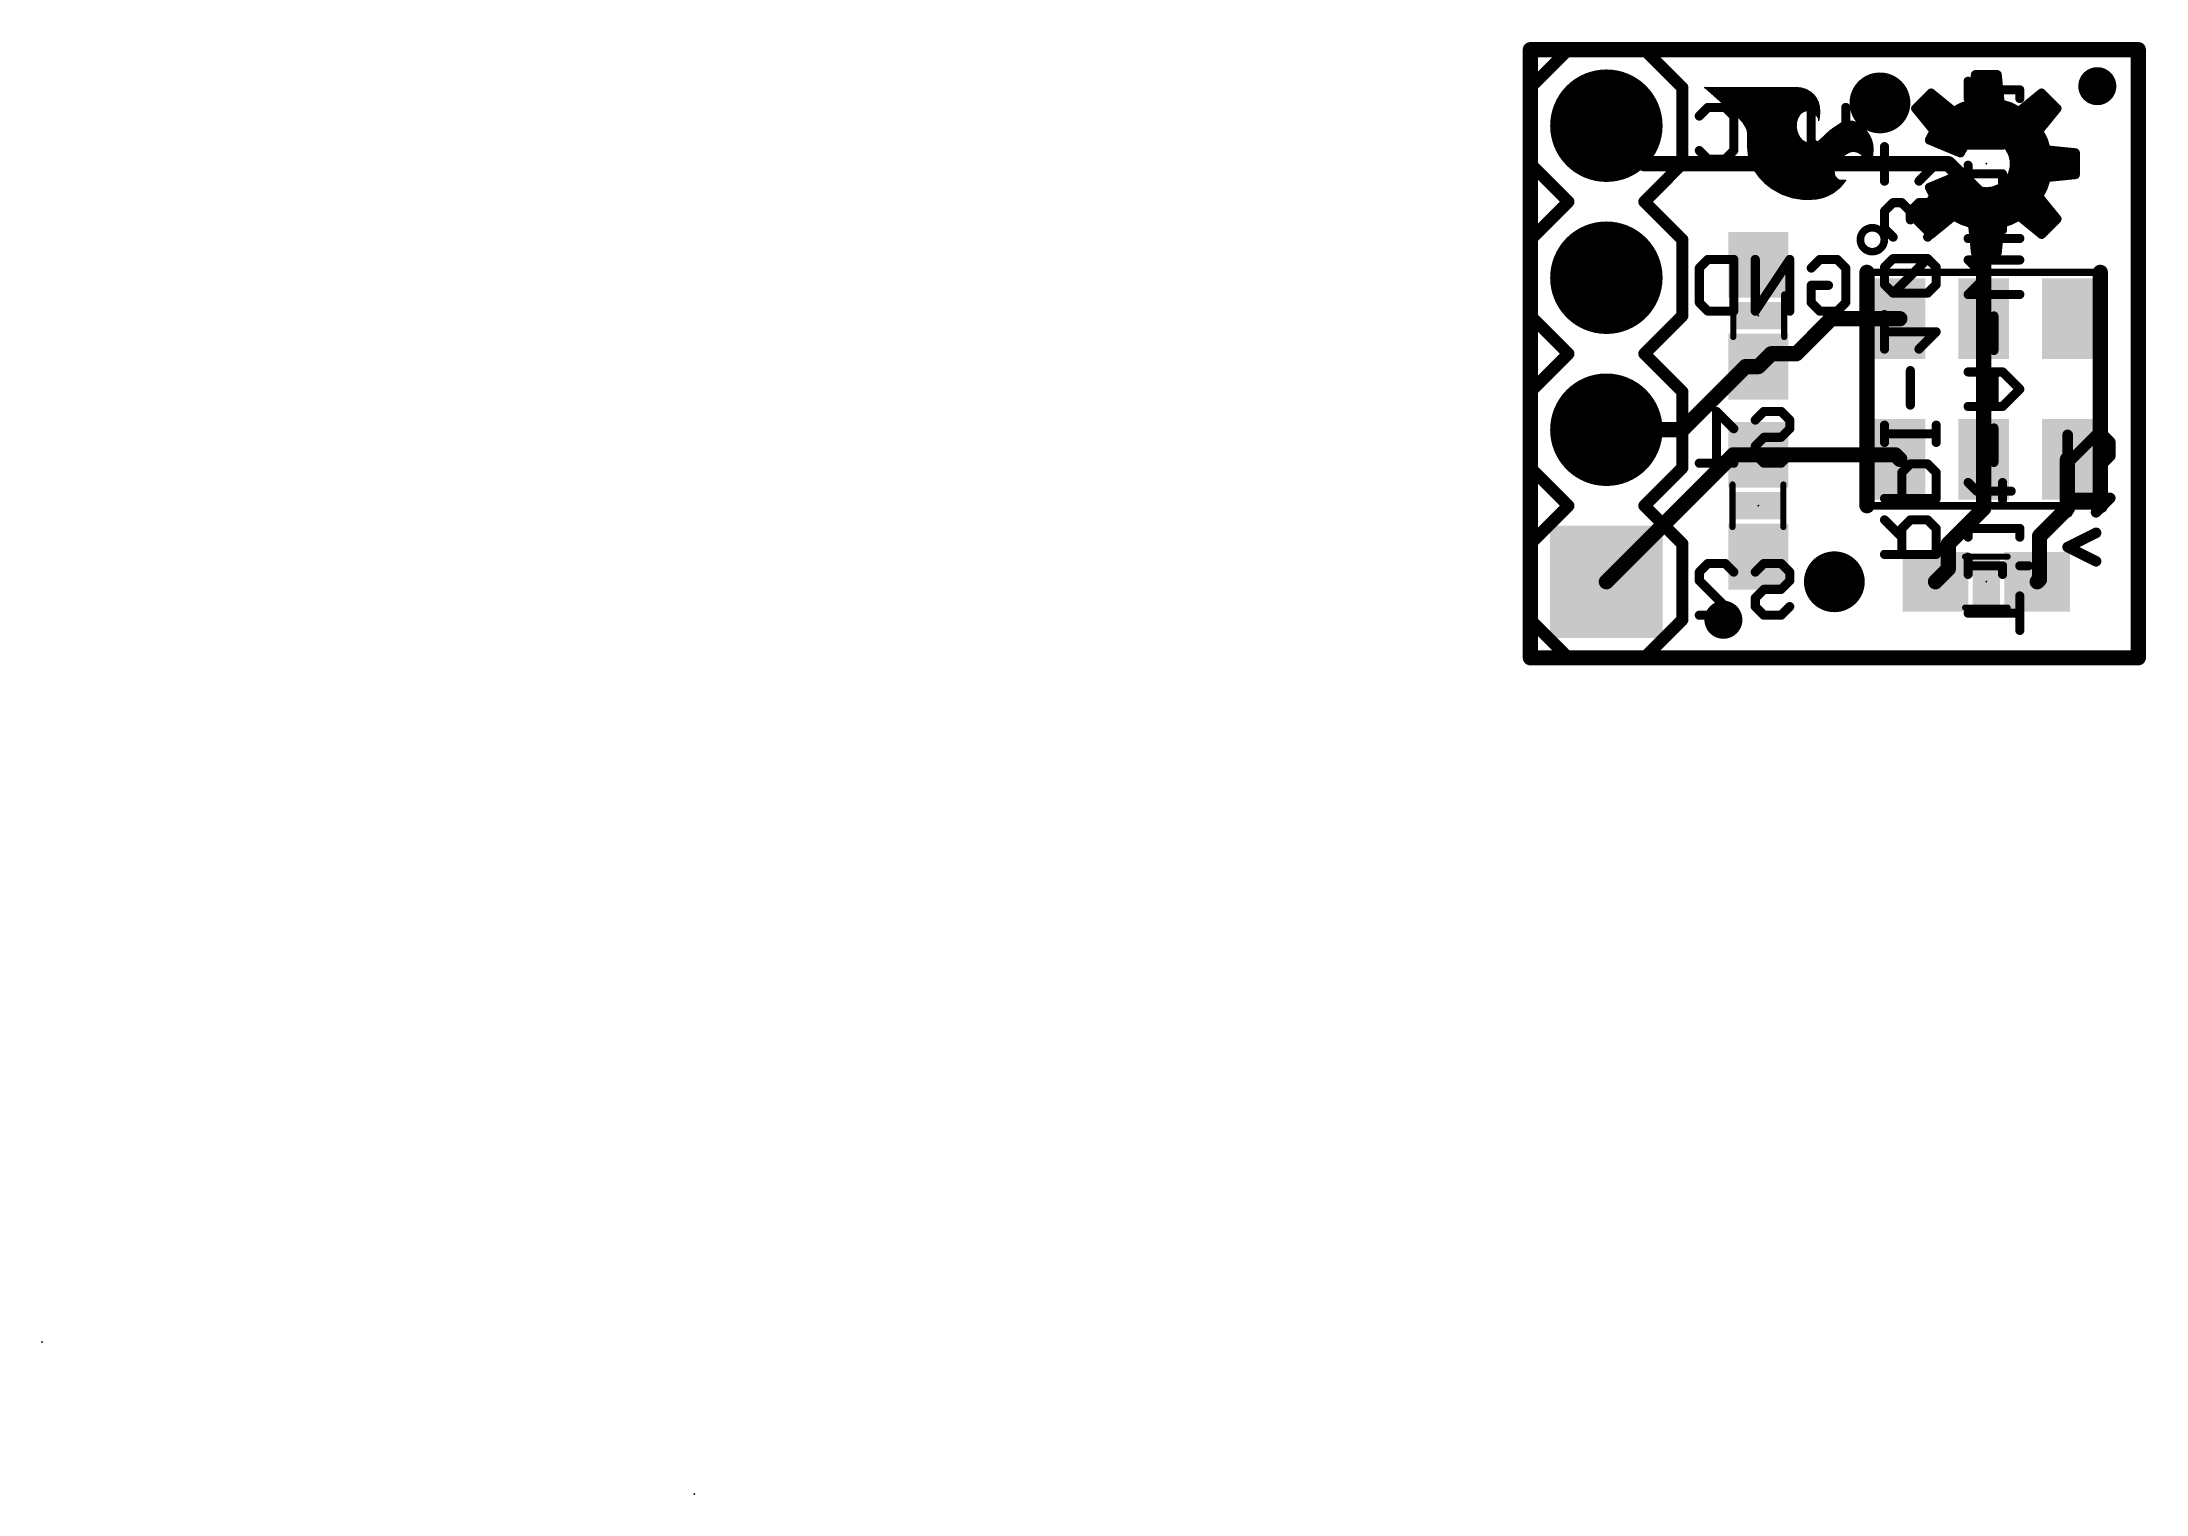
# Model space of a CAD drawing. Extents: x -24.9 to 10.3, y -14 to 10.3.
import ezdxf

# ---------------------------------------------------------------- set-up
doc = ezdxf.new("R2010")
doc.units = 0
for name, color, linetype in [('1', 12, 'CONTINUOUS'), ('16', 132, 'CONTINUOUS'), ('17', 110, 'CONTINUOUS'), ('18', 110, 'CONTINUOUS'), ('20', 53, 'CONTINUOUS'), ('21', 41, 'CONTINUOUS'), ('22', 40, 'CONTINUOUS'), ('23', 53, 'CONTINUOUS'), ('51', 53, 'CONTINUOUS')]:
    doc.layers.add(name, color=color, linetype=linetype)

# ---------------------------------------------------------------- blocks, each defined once
blk = doc.blocks.new('RECT')
blk.add_solid([(-0.5, -0.5), (0.5, -0.5), (-0.5, 0.5), (0.5, 0.5)])
blk = doc.blocks.new('SQUAREP')
blk.add_solid([(-0.5, -0.5), (0.5, -0.5), (-0.5, 0.5), (0.5, 0.5)])
blk = doc.blocks.new('ROUNDP')
at = {"const_width": 0.5}
blk.add_lwpolyline([(0, -0.25, 1), (0, 0.25, 1), (0, -0.25)], format="xyb", dxfattribs=at)
blk = doc.blocks.new('PIE')
at = {"const_width": 0.5}
blk.add_lwpolyline([(0, -0.25, 1), (0, 0.25, 1), (0, -0.25)], format="xyb", dxfattribs=at)
blk = doc.blocks.new('ROUNDV')
at = {"const_width": 0.5}
blk.add_lwpolyline([(0, -0.25, 1), (0, 0.25, 1), (0, -0.25)], format="xyb", dxfattribs=at)

msp = doc.modelspace()

# ---------------------------------------------------------------- linework, layer by layer
at = {"layer": '1', "const_width": 0.254}
for points in [[(0, 0), (0, 10.16)], [(0, 10.16), (10.16, 10.16)], [(10.16, 10.16), (10.16, 0)], [(1.905, 8.255), (1.27, 8.89)], [(6.985, 8.255), (1.905, 8.255)], [(7.575, 7.665), (6.985, 8.255)], [(7.575, 5.665), (7.575, 7.665)], [(5.03, 5.665), (4.445, 5.08)], [(6.175, 5.665), (5.03, 5.665)], [(7.575, 3.315), (7.575, 5.665)], [(3.595, 4.865), (2.54, 3.81)], [(3.81, 4.865), (3.595, 4.865)], [(4.025, 5.08), (3.81, 4.865)], [(4.445, 5.08), (4.025, 5.08)], [(1.27, 3.81), (2.54, 3.81)], [(3.39, 3.39), (1.27, 1.27)], [(3.81, 3.39), (3.39, 3.39)], [(3.81, 3.39), (6.1, 3.39)], [(6.1, 3.39), (6.175, 3.315)], [(7.575, 3.315), (7.575, 2.495)], [(8.975, 3.315), (8.975, 2.498)], [(7.575, 2.495), (6.985, 1.905)], [(8.975, 2.498), (8.509, 2.032)], [(8.509, 2.032), (8.509, 1.309)], [(6.985, 1.905), (6.985, 1.485)], [(6.985, 1.485), (6.77, 1.27)], [(8.509, 1.309), (8.47, 1.27)], [(10.16, 0), (0, 0)]]:
    msp.add_lwpolyline(points, dxfattribs=at)
at = {"layer": '1', "const_width": 0.127}
for points in [[(0.0635, 10.16, 1), (-0.0635, 10.16)], [(0, 10.2235, 1), (0, 10.0965)], [(10.2235, 10.16, 1), (10.0965, 10.16)], [(10.16, 10.0965, 1), (10.16, 10.2235)], [(1.3149, 8.9349, 1), (1.2251, 8.8451)], [(1.905, 8.3185, 1), (1.905, 8.1915)], [(1.8601, 8.2101, 1), (1.9499, 8.2999)], [(7.0299, 8.2999, 1), (6.9401, 8.2101)], [(6.985, 8.1915, 1), (6.985, 8.3185)], [(7.6385, 7.665, 1), (7.5115, 7.665)], [(7.5301, 7.6201, 1), (7.6199, 7.7099)], [(5.03, 5.7285, 1), (5.03, 5.6015)], [(5.0749, 5.6201, 1), (4.9851, 5.7099)], [(6.175, 5.6015, 1), (6.175, 5.7285)], [(7.6385, 5.665, 1), (7.5115, 5.665)], [(7.5115, 5.665, 1), (7.6385, 5.665)], [(3.595, 4.9285, 1), (3.595, 4.8015)], [(3.6399, 4.8201, 1), (3.5501, 4.9099)], [(3.7651, 4.9099, 1), (3.8549, 4.8201)], [(3.81, 4.8015, 1), (3.81, 4.9285)], [(4.025, 5.1435, 1), (4.025, 5.0165)], [(4.0699, 5.0351, 1), (3.9801, 5.1249)], [(4.4001, 5.1249, 1), (4.4899, 5.0351)], [(4.445, 5.0165, 1), (4.445, 5.1435)], [(1.27, 3.8735, 1), (1.27, 3.7465)], [(2.4951, 3.8549, 1), (2.5849, 3.7651)], [(2.54, 3.7465, 1), (2.54, 3.8735)], [(3.39, 3.4535, 1), (3.39, 3.3265)], [(3.4349, 3.3451, 1), (3.3451, 3.4349)], [(3.81, 3.4535, 1), (3.81, 3.3265)], [(3.81, 3.3265, 1), (3.81, 3.4535)], [(6.1449, 3.4349, 1), (6.0551, 3.3451)], [(6.1, 3.3265, 1), (6.1, 3.4535)], [(6.1301, 3.2701, 1), (6.2199, 3.3599)], [(7.6385, 3.315, 1), (7.5115, 3.315)], [(7.5115, 3.315, 1), (7.6385, 3.315)], [(9.0385, 3.315, 1), (8.9115, 3.315)], [(7.5115, 2.495, 1), (7.6385, 2.495)], [(7.6199, 2.4501, 1), (7.5301, 2.5399)], [(8.9115, 2.498, 1), (9.0385, 2.498)], [(9.0199, 2.4531, 1), (8.9301, 2.5429)], [(8.5725, 2.032, 1), (8.4455, 2.032)], [(8.4641, 2.0769, 1), (8.5539, 1.9871)], [(7.0485, 1.905, 1), (6.9215, 1.905)], [(6.9401, 1.9499, 1), (7.0299, 1.8601)], [(6.9215, 1.485, 1), (7.0485, 1.485)], [(7.0299, 1.4401, 1), (6.9401, 1.5299)], [(8.5539, 1.2641, 1), (8.4641, 1.3539)], [(1.2251, 1.3149, 1), (1.3149, 1.2251)], [(6.7251, 1.3149, 1), (6.8149, 1.2251)], [(8.4251, 1.3149, 1), (8.5149, 1.2251)], [(8.4455, 1.309, 1), (8.5725, 1.309)], [(0, 0.0635, 1), (0, -0.0635)], [(-0.0635, 0, 1), (0.0635, 0)], [(10.0965, 0, 1), (10.2235, 0)], [(10.16, -0.0635, 1), (10.16, 0.0635)]]:
    msp.add_lwpolyline(points, format="xyb", dxfattribs=at)
at = {"layer": '16'}
for points, const_width in [([(0, 0), (0, 10.16)], 0.254), ([(0, 10.16), (10.16, 10.16)], 0.254), ([(10.16, 10.16), (10.16, 0)], 0.254), ([(8.9789, 3.7246), (8.9789, 3.2501)], 0.1778), ([(8.9789, 3.2501), (9.4534, 3.7246)], 0.1778), ([(9.4534, 3.7246), (9.5721, 3.7246)], 0.1778), ([(9.5721, 3.7246), (9.6907, 3.606)], 0.1778), ([(9.6907, 3.606), (9.6907, 3.3687)], 0.1778), ([(9.6907, 3.3687), (9.5721, 3.2501)], 0.1778), ([(8.9789, 2.4315), (8.9789, 2.906)], 0.1778), ([(9.6907, 2.6687), (8.9789, 2.6687)], 0.1778), ([(9.4534, 2.4315), (9.6907, 2.6687)], 0.1778), ([(8.9789, 1.8502), (9.4534, 2.0874)], 0.1778), ([(9.4534, 1.6129), (8.9789, 1.8502)], 0.1778), ([(10.16, 0), (0, 0)], 0.254)]:
    msp.add_lwpolyline(points, dxfattribs=dict(at, const_width=const_width))
for points, const_width in [([(0.0635, 10.16, 1), (-0.0635, 10.16)], 0.127), ([(0, 10.2235, 1), (0, 10.0965)], 0.127), ([(10.2235, 10.16, 1), (10.0965, 10.16)], 0.127), ([(10.16, 10.0965, 1), (10.16, 10.2235)], 0.127), ([(9.0234, 3.7246, 1), (8.9345, 3.7246)], 0.0889), ([(9.4534, 3.769, 1), (9.4534, 3.6801)], 0.0889), ([(9.4849, 3.6932, 1), (9.422, 3.756)], 0.0889), ([(9.6035, 3.756, 1), (9.5406, 3.6932)], 0.0889), ([(9.5721, 3.6801, 1), (9.5721, 3.769)], 0.0889), ([(9.7352, 3.606, 1), (9.6463, 3.606)], 0.0889), ([(9.6593, 3.5745, 1), (9.7221, 3.6374)], 0.0889), ([(8.9475, 3.2815, 1), (9.0103, 3.2186)], 0.0889), ([(8.9345, 3.2501, 1), (9.0234, 3.2501)], 0.0889), ([(9.5406, 3.2815, 1), (9.6035, 3.2186)], 0.0889), ([(9.6463, 3.3687, 1), (9.7352, 3.3687)], 0.0889), ([(9.7221, 3.3373, 1), (9.6593, 3.4001)], 0.0889), ([(9.0234, 2.906, 1), (8.9345, 2.906)], 0.0889), ([(8.9789, 2.7132, 1), (8.9789, 2.6243)], 0.0889), ([(8.9345, 2.4315, 1), (9.0234, 2.4315)], 0.0889), ([(9.422, 2.4629, 1), (9.4849, 2.4)], 0.0889), ([(9.7221, 2.6373, 1), (9.6593, 2.7002)], 0.0889), ([(9.6907, 2.6243, 1), (9.6907, 2.7132)], 0.0889), ([(9.4733, 2.0477, 1), (9.4336, 2.1272)], 0.0889), ([(8.9988, 1.8899, 1), (8.959, 1.8104)], 0.0889), ([(8.959, 1.8899, 1), (8.9988, 1.8104)], 0.0889), ([(9.4336, 1.5731, 1), (9.4733, 1.6527)], 0.0889), ([(0, 0.0635, 1), (0, -0.0635)], 0.127), ([(-0.0635, 0, 1), (0.0635, 0)], 0.127), ([(10.0965, 0, 1), (10.2235, 0)], 0.127), ([(10.16, -0.0635, 1), (10.16, 0.0635)], 0.127)]:
    msp.add_lwpolyline(points, format="xyb", dxfattribs=dict(at, const_width=const_width))
at = {"layer": '20', "const_width": 0.2032}
for points in [[(10.16, 10.16), (0, 10.16)], [(0, 10.16), (0, 0)], [(10.16, 0), (10.16, 10.16)], [(0, 0), (10.16, 0)]]:
    msp.add_lwpolyline(points, dxfattribs=at)
at = {"layer": '20', "const_width": 0.1016}
for points in [[(0, 10.2108, 1), (0, 10.1092)], [(0.0508, 10.16, 1), (-0.0508, 10.16)], [(10.2108, 10.16, 1), (10.1092, 10.16)], [(10.16, 10.1092, 1), (10.16, 10.2108)], [(0, 0.0508, 1), (0, -0.0508)], [(-0.0508, 0, 1), (0.0508, 0)], [(10.1092, 0, 1), (10.2108, 0)], [(10.16, -0.0508, 1), (10.16, 0.0508)]]:
    msp.add_lwpolyline(points, format="xyb", dxfattribs=at)
at = {"layer": '21'}
for points, const_width in [([(0, 9.525), (0.635, 10.16)], 0.2032), ([(0.635, 10.16), (1.905, 10.16)], 0.2032), ([(1.905, 10.16), (2.54, 9.525)], 0.2032), ([(0, 8.255), (0, 9.525)], 0.2032), ([(2.54, 9.525), (2.54, 8.255)], 0.2032), ([(4.4399, 9.5249), (2.9235, 9.5249)], 0.0254), ([(2.9235, 9.5249), (3.4722, 9.0373)], 0.0254), ([(2.952, 9.4996), (4.584, 9.4996)], 0.0254), ([(4.523, 9.5179), (4.4399, 9.5249)], 0.0254), ([(4.6029, 9.4939), (4.523, 9.5179)], 0.0254), ([(4.6761, 9.4538), (4.6029, 9.4939)], 0.0254), ([(6.6965, 9.437), (6.438, 9.1785)], 0.15), ([(7.0735, 9.1296), (6.6965, 9.437)], 0.15), ([(7.4372, 9.7438), (7.388, 9.2599)], 0.15), ([(7.4073, 9.45), (7.8327, 9.45)], 0.15), ([(7.4226, 9.6), (7.8174, 9.6)], 0.15), ([(7.8028, 9.7438), (7.4372, 9.7438)], 0.15), ([(7.852, 9.2599), (7.8028, 9.7438)], 0.15), ([(8.5435, 9.437), (8.1665, 9.1296)], 0.15), ([(8.802, 9.1785), (8.5435, 9.437)], 0.15), ([(2.9806, 9.4742), (4.6389, 9.4742)], 0.0254), ([(3.0091, 9.4488), (4.682, 9.4488)], 0.0254), ([(3.0377, 9.4234), (4.7117, 9.4234)], 0.0254), ([(3.0663, 9.398), (4.738, 9.398)], 0.0254), ([(3.0949, 9.3726), (4.7578, 9.3726)], 0.0254), ([(3.1235, 9.3472), (4.7768, 9.3472)], 0.0254), ([(3.152, 9.3218), (4.7894, 9.3218)], 0.0254), ([(3.1806, 9.2964), (4.802, 9.2964)], 0.0254), ([(3.2092, 9.271), (4.8113, 9.271)], 0.0254), ([(3.2378, 9.2456), (4.818, 9.2456)], 0.0254), ([(3.2664, 9.2202), (4.8247, 9.2202)], 0.0254), ([(3.295, 9.1948), (4.8276, 9.1948)], 0.0254), ([(3.3235, 9.1694), (4.8296, 9.1694)], 0.0254), ([(3.3521, 9.144), (4.6167, 9.144)], 0.0254), ([(4.5388, 9.1141), (4.5822, 9.1363)], 0.0254), ([(4.5822, 9.1363), (4.6267, 9.1462)], 0.0254), ([(4.6267, 9.1462), (4.6723, 9.1462)], 0.0254), ([(4.6723, 9.1462), (4.7168, 9.1363)], 0.0254), ([(4.7311, 9.4068), (4.6761, 9.4538)], 0.0254), ([(4.6823, 9.144), (4.8316, 9.144)], 0.0254), ([(4.7168, 9.1363), (4.7339, 9.1273)], 0.0254), ([(4.7755, 9.3498), (4.7311, 9.4068)], 0.0254), ([(4.8076, 9.285), (4.7755, 9.3498)], 0.0254), ([(4.826, 9.2151), (4.8076, 9.285)], 0.0254), ([(4.8334, 9.1211), (4.826, 9.2151)], 0.0254), ([(6.438, 9.1785), (6.7454, 8.8015)], 0.15), ([(6.4612, 9.15), (7.0485, 9.15)], 0.15), ([(6.5595, 9.3), (6.8645, 9.3)], 0.15), ([(7.2253, 9.2078), (7.0735, 9.1296)], 0.15), ([(7.1131, 9.15), (8.1269, 9.15)], 0.15), ([(7.388, 9.2599), (7.2253, 9.2078)], 0.15), ([(7.3921, 9.3), (7.8479, 9.3)], 0.15), ([(8.0147, 9.2078), (7.852, 9.2599)], 0.15), ([(8.1665, 9.1296), (8.0147, 9.2078)], 0.15), ([(8.1915, 9.15), (8.7788, 9.15)], 0.15), ([(8.3755, 9.3), (8.6805, 9.3)], 0.15), ([(8.4946, 8.8015), (8.802, 9.1785)], 0.15), ([(3.3807, 9.1186), (4.5476, 9.1186)], 0.0254), ([(3.4093, 9.0932), (4.5168, 9.0932)], 0.0254), ([(3.4379, 9.0678), (4.4958, 9.0678)], 0.0254), ([(3.4665, 9.0424), (4.4805, 9.0424)], 0.0254), ([(3.4722, 9.0373), (3.5517, 8.9505)], 0.0254), ([(3.4908, 9.017), (4.4652, 9.017)], 0.0254), ([(3.5141, 8.9916), (4.4574, 8.9916)], 0.0254), ([(3.5373, 8.9662), (4.4497, 8.9662)], 0.0254), ([(3.5517, 8.9505), (3.6119, 8.8493)], 0.0254), ([(3.5575, 8.9408), (4.4433, 8.9408)], 0.0254), ([(3.5726, 8.9154), (4.442, 8.9154)], 0.0254), ([(3.5877, 8.89), (4.4408, 8.89)], 0.0254), ([(3.6028, 8.8646), (4.4411, 8.8646)], 0.0254), ([(3.6119, 8.8493), (3.6254, 8.8121)], 0.0254), ([(3.6156, 8.8392), (4.4452, 8.8392)], 0.0254), ([(3.6247, 8.8138), (4.4492, 8.8138)], 0.0254), ([(3.6254, 8.8121), (3.6322, 8.7731)], 0.0254), ([(3.6295, 8.7884), (4.4569, 8.7884)], 0.0254), ([(4.4399, 8.8722), (4.4436, 8.9462)], 0.0254), ([(4.45, 8.8089), (4.4399, 8.8722)], 0.0254), ([(4.4436, 8.9462), (4.4652, 9.017)], 0.0254), ([(4.4705, 8.7482), (4.45, 8.8089)], 0.0254), ([(4.4652, 9.017), (4.5034, 9.0804)], 0.0254), ([(4.5034, 9.0804), (4.5388, 9.1141)], 0.0254), ([(4.7339, 9.1273), (4.7473, 9.1135)], 0.0254), ([(4.7423, 9.1186), (4.8332, 9.1186)], 0.0254), ([(4.7473, 9.1135), (4.8082, 9.0296)], 0.0254), ([(4.762, 9.0932), (4.8312, 9.0932)], 0.0254), ([(4.7805, 9.0678), (4.8292, 9.0678)], 0.0254), ([(4.7989, 9.0424), (4.8272, 9.0424)], 0.0254), ([(4.8082, 9.0296), (4.8166, 9.0139)], 0.0254), ([(4.815, 9.017), (4.8244, 9.017)], 0.0254), ([(4.8166, 9.0139), (4.8201, 8.9965)], 0.0254), ([(4.8184, 8.9788), (4.826, 9.0271)], 0.0254), ([(4.8201, 8.9965), (4.8184, 8.9788)], 0.0254), ([(4.8196, 8.9916), (4.8204, 8.9916)], 0.0254), ([(4.826, 9.0271), (4.8334, 9.1211)], 0.0254), ([(5.0134, 8.8094), (4.859, 8.6639)], 0.0254), ([(4.9911, 8.7884), (5.6218, 8.7884)], 0.0254), ([(5.1892, 8.928), (5.0134, 8.8094)], 0.0254), ([(5.0199, 8.8138), (5.6035, 8.8138)], 0.0254), ([(5.0576, 8.8392), (5.5803, 8.8392)], 0.0254), ([(5.0952, 8.8646), (5.5563, 8.8646)], 0.0254), ([(5.1329, 8.89), (5.5311, 8.89)], 0.0254), ([(5.1705, 8.9154), (5.4955, 8.9154)], 0.0254), ([(5.2579, 8.956), (5.1892, 8.928)], 0.0254), ([(5.2207, 8.9408), (5.4478, 8.9408)], 0.0254), ([(5.3314, 8.9659), (5.2579, 8.956)], 0.0254), ([(5.4051, 8.9573), (5.3314, 8.9659)], 0.0254), ([(5.4743, 8.9305), (5.4051, 8.9573)], 0.0254), ([(5.5347, 8.8874), (5.4743, 8.9305)], 0.0254), ([(5.6006, 8.8178), (5.5347, 8.8874)], 0.0254), ([(5.6566, 8.7401), (5.6006, 8.8178)], 0.0254), ([(6.5835, 9), (8.6565, 9)], 0.15), ([(6.7454, 8.8015), (6.6672, 8.6497)], 0.15), ([(6.7059, 8.85), (8.5341, 8.85)], 0.15), ([(7.5106, 8.7109), (7.62, 8.7238)], 0.15), ([(7.62, 8.7238), (7.7314, 8.7103)], 0.15), ([(8.5728, 8.6497), (8.4946, 8.8015)], 0.15), ([(3.6322, 8.7731), (3.6322, 8.5445)], 0.0254), ([(3.6322, 8.763), (4.4655, 8.763)], 0.0254), ([(3.6322, 8.7376), (4.4762, 8.7376)], 0.0254), ([(3.6322, 8.7122), (4.4899, 8.7122)], 0.0254), ([(3.6322, 8.6868), (4.5052, 8.6868)], 0.0254), ([(3.6322, 8.6614), (4.527, 8.6614)], 0.0254), ([(3.6322, 8.636), (4.5554, 8.636)], 0.0254), ([(3.6322, 8.6106), (4.5966, 8.6106)], 0.0254), ([(3.6322, 8.5852), (5.7166, 8.5852)], 0.0254), ([(3.6322, 8.5598), (5.72, 8.5598)], 0.0254), ([(3.6322, 8.5445), (3.6446, 8.4082)], 0.0254), ([(3.6331, 8.5344), (5.7219, 8.5344)], 0.0254), ([(3.6354, 8.509), (5.7238, 8.509)], 0.0254), ([(3.6377, 8.4836), (5.7245, 8.4836)], 0.0254), ([(3.6401, 8.4582), (5.3548, 8.4582)], 0.0254), ([(3.6424, 8.4328), (5.2966, 8.4328)], 0.0254), ([(4.5009, 8.6918), (4.4705, 8.7482)], 0.0254), ([(4.5394, 8.647), (4.5009, 8.6918)], 0.0254), ([(4.5881, 8.6136), (4.5394, 8.647)], 0.0254), ([(4.6438, 8.594), (4.5881, 8.6136)], 0.0254), ([(4.7027, 8.5894), (4.6438, 8.594)], 0.0254), ([(4.7607, 8.6001), (4.7027, 8.5894)], 0.0254), ([(4.8141, 8.6256), (4.7607, 8.6001)], 0.0254), ([(4.7827, 8.6106), (5.7096, 8.6106)], 0.0254), ([(4.859, 8.6639), (4.8141, 8.6256)], 0.0254), ([(4.8263, 8.636), (5.7026, 8.636)], 0.0254), ([(4.8561, 8.6614), (5.6956, 8.6614)], 0.0254), ([(4.8833, 8.6868), (5.6831, 8.6868)], 0.0254), ([(4.9103, 8.7122), (5.6705, 8.7122)], 0.0254), ([(4.9372, 8.7376), (5.6578, 8.7376)], 0.0254), ([(4.9642, 8.763), (5.6401, 8.763)], 0.0254), ([(5.2553, 8.4073), (5.3028, 8.4366)], 0.0254), ([(5.3028, 8.4366), (5.3543, 8.4581)], 0.0254), ([(5.3543, 8.4581), (5.387, 8.4646)], 0.0254), ([(5.387, 8.4646), (5.4204, 8.4632)], 0.0254), ([(5.4204, 8.4632), (5.4754, 8.4466)], 0.0254), ([(5.437, 8.4582), (5.7221, 8.4582)], 0.0254), ([(5.4754, 8.4466), (5.5243, 8.4163)], 0.0254), ([(5.4977, 8.4328), (5.7197, 8.4328)], 0.0254), ([(5.6954, 8.6621), (5.6566, 8.7401)], 0.0254), ([(5.7186, 8.5781), (5.6954, 8.6621)], 0.0254), ([(5.7167, 8.4012), (5.7252, 8.4912)], 0.0254), ([(5.7252, 8.4912), (5.7186, 8.5781)], 0.0254), ([(6.6672, 8.6497), (7.1869, 8.4344)], 0.15), ([(6.6931, 8.7), (7.4811, 8.7)], 0.15), ([(6.9079, 8.55), (7.2587, 8.55)], 0.15), ([(7.1869, 8.4344), (7.2407, 8.5306)], 0.15), ([(7.2407, 8.5306), (7.3155, 8.6115)], 0.15), ([(7.3155, 8.6115), (7.4072, 8.6727)], 0.15), ([(7.4072, 8.6727), (7.5106, 8.7109)], 0.15), ([(7.7314, 8.7103), (7.8364, 8.6708)], 0.15), ([(7.7589, 8.7), (8.5469, 8.7)], 0.15), ([(7.8364, 8.6708), (7.929, 8.6074)], 0.15), ([(7.929, 8.6074), (8.0039, 8.5239)], 0.15), ([(7.9805, 8.55), (8.6047, 8.55)], 0.15), ([(8.0039, 8.5239), (8.0568, 8.4249)], 0.15), ([(8.0568, 8.4249), (8.0846, 8.3162)], 0.15), ([(8.0632, 8.4), (9.1088, 8.4)], 0.15), ([(8.6249, 8.487), (8.5728, 8.6497)], 0.15), ([(9.1088, 8.4378), (8.6249, 8.487)], 0.15), ([(9.1088, 8.0722), (9.1088, 8.4378)], 0.15), ([(0, 8.255), (0.635, 7.62)], 0.2032), ([(1.905, 7.62), (2.54, 8.255)], 0.2032), ([(3.6446, 8.4082), (3.6814, 8.2763)], 0.0254), ([(3.6448, 8.4074), (5.2555, 8.4074)], 0.0254), ([(3.6519, 8.382), (5.2258, 8.382)], 0.0254), ([(3.659, 8.3566), (5.2006, 8.3566)], 0.0254), ([(3.6661, 8.3312), (5.1787, 8.3312)], 0.0254), ([(3.6732, 8.3058), (5.16, 8.3058)], 0.0254), ([(3.6803, 8.2804), (5.1417, 8.2804)], 0.0254), ([(3.6814, 8.2763), (3.7414, 8.1533)], 0.0254), ([(3.6918, 8.255), (5.1234, 8.255)], 0.0254), ([(3.7042, 8.2296), (5.1066, 8.2296)], 0.0254), ([(3.7166, 8.2042), (5.0936, 8.2042)], 0.0254), ([(3.729, 8.1788), (5.083, 8.1788)], 0.0254), ([(3.7414, 8.1534), (5.0783, 8.1534)], 0.0254), ([(3.7414, 8.1533), (3.8231, 8.0376)], 0.0254), ([(3.7593, 8.128), (5.074, 8.128)], 0.0254), ([(3.7772, 8.1026), (5.0767, 8.1026)], 0.0254), ([(3.7951, 8.0772), (5.0795, 8.0772)], 0.0254), ([(5.0739, 8.1293), (5.0843, 8.1859)], 0.0254), ([(5.08, 8.0721), (5.0739, 8.1293)], 0.0254), ([(5.0843, 8.1859), (5.1105, 8.2372)], 0.0254), ([(5.1105, 8.2372), (5.1765, 8.3286)], 0.0254), ([(5.1765, 8.3286), (5.2129, 8.371)], 0.0254), ([(5.2129, 8.371), (5.2553, 8.4073)], 0.0254), ([(5.5243, 8.4163), (5.5635, 8.3743)], 0.0254), ([(5.5326, 8.4074), (5.7172, 8.4074)], 0.0254), ([(5.5563, 8.382), (5.7119, 8.382)], 0.0254), ([(5.5635, 8.3743), (5.5905, 8.3235)], 0.0254), ([(5.5729, 8.3566), (5.7055, 8.3566)], 0.0254), ([(5.5864, 8.3312), (5.6992, 8.3312)], 0.0254), ([(5.5905, 8.3235), (5.605, 8.2723)], 0.0254), ([(5.5955, 8.3058), (5.6913, 8.3058)], 0.0254), ([(5.6027, 8.2804), (5.6802, 8.2804)], 0.0254), ([(5.605, 8.2723), (5.6109, 8.2194)], 0.0254), ([(5.6069, 8.255), (5.6693, 8.255)], 0.0254), ([(5.6098, 8.2296), (5.6582, 8.2296)], 0.0254), ([(5.6109, 8.2194), (5.6109, 8.1584)], 0.0254), ([(5.6109, 8.2042), (5.647, 8.2042)], 0.0254), ([(5.6109, 8.1788), (5.6272, 8.1788)], 0.0254), ([(5.6109, 8.1585), (5.6134, 8.161)], 0.0254), ([(5.6109, 8.1584), (5.6109, 8.1585)], 0.0254), ([(5.6134, 8.161), (5.6472, 8.2045)], 0.0254), ([(5.6472, 8.2045), (5.6693, 8.2549)], 0.0254), ([(5.6693, 8.2549), (5.6845, 8.2905)], 0.0254), ([(5.6845, 8.2905), (5.6947, 8.3134)], 0.0254), ([(5.6947, 8.3134), (5.7167, 8.4012)], 0.0254), ([(7.1869, 8.0756), (6.6672, 7.8603)], 0.15), ([(7.242, 7.9778), (7.1869, 8.0756)], 0.15), ([(8.0604, 8.0948), (8.0096, 7.9947)], 0.15), ([(8.0858, 8.204), (8.0604, 8.0948)], 0.15), ([(8.0616, 8.1), (9.1088, 8.1)], 0.15), ([(8.0846, 8.3162), (8.0858, 8.204)], 0.15), ([(8.0853, 8.25), (9.1088, 8.25)], 0.15), ([(8.5728, 7.8603), (8.6249, 8.023)], 0.15), ([(8.6249, 8.023), (9.1088, 8.0722)], 0.15), ([(3.8131, 8.0518), (5.0876, 8.0518)], 0.0254), ([(3.8231, 8.0376), (3.9203, 7.9344)], 0.0254), ([(3.8336, 8.0264), (5.105, 8.0264)], 0.0254), ([(3.8576, 8.001), (5.1291, 8.001)], 0.0254), ([(3.8815, 7.9756), (5.1784, 7.9756)], 0.0254), ([(3.9055, 7.9502), (5.2473, 7.9502)], 0.0254), ([(3.9203, 7.9344), (4.031, 7.846)], 0.0254), ([(3.9324, 7.9248), (5.2265, 7.9248)], 0.0254), ([(3.9642, 7.8994), (5.2058, 7.8994)], 0.0254), ([(3.996, 7.874), (5.185, 7.874)], 0.0254), ([(4.0277, 7.8486), (5.1579, 7.8486)], 0.0254), ([(4.031, 7.846), (4.1991, 7.7513)], 0.0254), ([(4.0715, 7.8232), (5.1261, 7.8232)], 0.0254), ([(4.1166, 7.7978), (5.0942, 7.7978)], 0.0254), ([(4.1617, 7.7724), (5.0623, 7.7724)], 0.0254), ([(4.1991, 7.7513), (4.3815, 7.6885)], 0.0254), ([(4.2116, 7.747), (5.0151, 7.747)], 0.0254), ([(4.9688, 7.7222), (5.0622, 7.7723)], 0.0254), ([(5.0622, 7.7723), (5.1759, 7.8629)], 0.0254), ([(5.0876, 8.0517), (5.08, 8.0721)], 0.0254), ([(5.1144, 8.0128), (5.0876, 8.0517)], 0.0254), ([(5.1511, 7.9832), (5.1144, 8.0128)], 0.0254), ([(5.1646, 7.9775), (5.1511, 7.9832)], 0.0254), ([(5.1791, 7.9755), (5.1646, 7.9775)], 0.0254), ([(5.1759, 7.8629), (5.268, 7.9755)], 0.0254), ([(5.268, 7.9755), (5.1791, 7.9755)], 0.0254), ([(6.7454, 7.7085), (6.438, 7.3315)], 0.15), ([(6.6672, 7.8603), (6.7454, 7.7085)], 0.15), ([(6.6983, 7.8), (7.5113, 7.8)], 0.15), ([(6.8837, 7.95), (7.268, 7.95)], 0.15), ([(7.3187, 7.896), (7.242, 7.9778)], 0.15), ([(7.4127, 7.8347), (7.3187, 7.896)], 0.15), ([(7.5185, 7.7975), (7.4127, 7.8347)], 0.15), ([(7.6302, 7.7865), (7.5185, 7.7975)], 0.15), ([(7.7413, 7.8023), (7.6302, 7.7865)], 0.15), ([(7.7249, 7.8), (8.5417, 7.8)], 0.15), ([(7.8454, 7.8441), (7.7413, 7.8023)], 0.15), ([(7.9366, 7.9095), (7.8454, 7.8441)], 0.15), ([(8.0096, 7.9947), (7.9366, 7.9095)], 0.15), ([(7.9713, 7.95), (8.6015, 7.95)], 0.15), ([(8.4946, 7.7085), (8.5728, 7.8603)], 0.15), ([(8.802, 7.3315), (8.4946, 7.7085)], 0.15), ([(0, 6.985), (0.635, 7.62)], 0.2032), ([(1.905, 7.62), (2.54, 6.985)], 0.2032), ([(4.2854, 7.7216), (4.9672, 7.7216)], 0.0254), ([(4.3592, 7.6962), (4.8964, 7.6962)], 0.0254), ([(4.3815, 7.6885), (4.5722, 7.6597)], 0.0254), ([(4.4986, 7.6708), (4.7907, 7.6708)], 0.0254), ([(4.5722, 7.6597), (4.765, 7.6657)], 0.0254), ([(4.765, 7.6657), (4.869, 7.6864)], 0.0254), ([(4.869, 7.6864), (4.9688, 7.7222)], 0.0254), ([(6.438, 7.3315), (6.6965, 7.073)], 0.15), ([(6.4531, 7.35), (7.0362, 7.35)], 0.15), ([(6.5754, 7.5), (8.6646, 7.5)], 0.15), ([(6.6965, 7.073), (7.0735, 7.3804)], 0.15), ([(6.6977, 7.65), (8.5423, 7.65)], 0.15), ([(7.0735, 7.3804), (7.2253, 7.3022)], 0.15), ([(7.1325, 7.35), (8.1075, 7.35)], 0.15), ([(8.0147, 7.3022), (8.1665, 7.3804)], 0.15), ([(8.1665, 7.3804), (8.5435, 7.073)], 0.15), ([(8.2038, 7.35), (8.7869, 7.35)], 0.15), ([(8.5435, 7.073), (8.802, 7.3315)], 0.15), ([(0, 5.715), (0, 6.985)], 0.2032), ([(2.54, 6.985), (2.54, 5.715)], 0.2032), ([(6.5695, 7.2), (6.8523, 7.2)], 0.15), ([(7.2253, 7.3022), (7.388, 7.2501)], 0.15), ([(7.388, 7.2501), (7.4372, 6.7662)], 0.15), ([(7.3931, 7.2), (7.8469, 7.2)], 0.15), ([(7.4083, 7.05), (7.8317, 7.05)], 0.15), ([(7.8028, 6.7662), (7.852, 7.2501)], 0.15), ([(7.852, 7.2501), (8.0147, 7.3022)], 0.15), ([(8.3877, 7.2), (8.6705, 7.2)], 0.15), ([(7.4236, 6.9), (7.8164, 6.9)], 0.15), ([(7.4372, 6.7662), (7.8028, 6.7662)], 0.15), ([(5.625, 6.44), (5.625, 2.54)], 0.254), ([(9.525, 6.44), (9.525, 2.54)], 0.254), ([(0.635, 5.08), (0, 5.715)], 0.2032), ([(2.54, 5.715), (1.905, 5.08)], 0.2032), ([(0, 4.445), (0.635, 5.08)], 0.2032), ([(1.905, 5.08), (2.54, 4.445)], 0.2032), ([(0, 3.175), (0, 4.445)], 0.2032), ([(2.54, 4.445), (2.54, 3.175)], 0.2032), ([(0.635, 2.54), (0, 3.175)], 0.2032), ([(2.54, 3.175), (1.905, 2.54)], 0.2032), ([(0, 1.905), (0.635, 2.54)], 0.2032), ([(1.905, 2.54), (2.54, 1.905)], 0.2032), ([(0, 0.635), (0, 1.905)], 0.2032), ([(2.54, 1.905), (2.54, 0.635)], 0.2032), ([(0, 0.635), (0.635, 0)], 0.2032), ([(1.905, 0), (2.54, 0.635)], 0.2032), ([(0.635, 0), (1.905, 0)], 0.2032)]:
    msp.add_lwpolyline(points, dxfattribs=dict(at, const_width=const_width))
for points, const_width in [([(0.635, 10.2108, 1), (0.635, 10.1092)], 0.1016), ([(0.6709, 10.1241, 1), (0.5991, 10.1959)], 0.1016), ([(1.9409, 10.1959, 1), (1.8691, 10.1241)], 0.1016), ([(1.905, 10.1092, 1), (1.905, 10.2108)], 0.1016), ([(0.0508, 9.525, 1), (-0.0508, 9.525)], 0.1016), ([(-0.0359, 9.5609, 1), (0.0359, 9.4891)], 0.1016), ([(2.5908, 9.525, 1), (2.4892, 9.525)], 0.1016), ([(2.5041, 9.4891, 1), (2.5759, 9.5609)], 0.1016), ([(2.9235, 9.5313, 1), (2.9235, 9.5186)], 0.0127), ([(2.9277, 9.5296, 1), (2.9193, 9.5202)], 0.0127), ([(2.952, 9.506, 1), (2.952, 9.4933)], 0.0127), ([(4.4404, 9.5312, 1), (4.4394, 9.5186)], 0.0127), ([(4.4399, 9.5186, 1), (4.4399, 9.5313)], 0.0127), ([(4.5249, 9.524, 1), (4.5212, 9.5119)], 0.0127), ([(4.5225, 9.5116, 1), (4.5236, 9.5243)], 0.0127), ([(4.584, 9.4933, 1), (4.584, 9.506)], 0.0127), ([(4.606, 9.4995, 1), (4.5999, 9.4883)], 0.0127), ([(4.6011, 9.4878, 1), (4.6048, 9.5)], 0.0127), ([(6.7202, 9.4661, 1), (6.6728, 9.4079)], 0.075), ([(6.723, 9.4105, 1), (6.67, 9.4635)], 0.075), ([(7.4073, 9.4875, 1), (7.4073, 9.4125)], 0.075), ([(7.4226, 9.6375, 1), (7.4226, 9.5625)], 0.075), ([(7.4372, 9.7813, 1), (7.4372, 9.7063)], 0.075), ([(7.4745, 9.74, 1), (7.3999, 9.7476)], 0.075), ([(7.8401, 9.7476, 1), (7.7655, 9.74)], 0.075), ([(7.8028, 9.7063, 1), (7.8028, 9.7813)], 0.075), ([(7.8174, 9.5625, 1), (7.8174, 9.6375)], 0.075), ([(7.8327, 9.4125, 1), (7.8327, 9.4875)], 0.075), ([(8.57, 9.4635, 1), (8.517, 9.4105)], 0.075), ([(8.5672, 9.4079, 1), (8.5198, 9.4661)], 0.075), ([(2.9806, 9.4805, 1), (2.9806, 9.4679)], 0.0127), ([(3.0091, 9.4551, 1), (3.0091, 9.4425)], 0.0127), ([(3.0377, 9.4298, 1), (3.0377, 9.4171)], 0.0127), ([(3.0663, 9.4043, 1), (3.0663, 9.3917)], 0.0127), ([(3.0949, 9.3789, 1), (3.0949, 9.3663)], 0.0127), ([(3.1235, 9.3536, 1), (3.1235, 9.3409)], 0.0127), ([(3.152, 9.3281, 1), (3.152, 9.3155)], 0.0127), ([(3.1806, 9.3027, 1), (3.1806, 9.2901)], 0.0127), ([(3.2092, 9.2774, 1), (3.2092, 9.2647)], 0.0127), ([(3.2378, 9.2519, 1), (3.2378, 9.2393)], 0.0127), ([(3.2664, 9.2265, 1), (3.2664, 9.2139)], 0.0127), ([(3.295, 9.2012, 1), (3.295, 9.1885)], 0.0127), ([(3.3235, 9.1758, 1), (3.3235, 9.1631)], 0.0127), ([(3.3521, 9.1503, 1), (3.3521, 9.1377)], 0.0127), ([(4.5808, 9.1425, 1), (4.5836, 9.1301)], 0.0127), ([(4.5851, 9.1306, 1), (4.5793, 9.142)], 0.0127), ([(4.6167, 9.1377, 1), (4.6167, 9.1503)], 0.0127), ([(4.6267, 9.1526, 1), (4.6267, 9.1399)], 0.0127), ([(4.6281, 9.14, 1), (4.6253, 9.1524)], 0.0127), ([(4.6389, 9.4679, 1), (4.6389, 9.4805)], 0.0127), ([(4.6737, 9.1524, 1), (4.6709, 9.14)], 0.0127), ([(4.6802, 9.4586, 1), (4.672, 9.449)], 0.0127), ([(4.6723, 9.1399, 1), (4.6723, 9.1526)], 0.0127), ([(4.673, 9.4482, 1), (4.6792, 9.4594)], 0.0127), ([(4.6823, 9.1503, 1), (4.6823, 9.1377)], 0.0127), ([(4.682, 9.4425, 1), (4.682, 9.4551)], 0.0127), ([(4.7198, 9.1419, 1), (4.7138, 9.1307)], 0.0127), ([(4.7117, 9.4171, 1), (4.7117, 9.4298)], 0.0127), ([(4.7154, 9.1301, 1), (4.7182, 9.1425)], 0.0127), ([(4.7361, 9.4107, 1), (4.7261, 9.4029)], 0.0127), ([(4.727, 9.402, 1), (4.7352, 9.4117)], 0.0127), ([(4.738, 9.3917, 1), (4.738, 9.4043)], 0.0127), ([(4.7578, 9.3663, 1), (4.7578, 9.3789)], 0.0127), ([(4.7812, 9.3526, 1), (4.7698, 9.347)], 0.0127), ([(4.7705, 9.3459, 1), (4.7805, 9.3537)], 0.0127), ([(4.7768, 9.3409, 1), (4.7768, 9.3536)], 0.0127), ([(4.7894, 9.3155, 1), (4.7894, 9.3281)], 0.0127), ([(4.8137, 9.2866, 1), (4.8014, 9.2834)], 0.0127), ([(4.8019, 9.2822, 1), (4.8133, 9.2878)], 0.0127), ([(4.802, 9.2901, 1), (4.802, 9.3027)], 0.0127), ([(4.8113, 9.2647, 1), (4.8113, 9.2774)], 0.0127), ([(4.818, 9.2393, 1), (4.818, 9.2519)], 0.0127), ([(4.8323, 9.2156, 1), (4.8197, 9.2146)], 0.0127), ([(4.8199, 9.2135, 1), (4.8321, 9.2167)], 0.0127), ([(4.8247, 9.2139, 1), (4.8247, 9.2265)], 0.0127), ([(4.8276, 9.1885, 1), (4.8276, 9.2012)], 0.0127), ([(4.8296, 9.1631, 1), (4.8296, 9.1758)], 0.0127), ([(4.8316, 9.1377, 1), (4.8316, 9.1503)], 0.0127), ([(6.4671, 9.2022, 1), (6.4089, 9.1548)], 0.075), ([(6.4115, 9.205, 1), (6.4645, 9.152)], 0.075), ([(6.4612, 9.1875, 1), (6.4612, 9.1125)], 0.075), ([(6.5595, 9.3375, 1), (6.5595, 9.2625)], 0.075), ([(6.8645, 9.2625, 1), (6.8645, 9.3375)], 0.075), ([(7.0563, 9.1629, 1), (7.0907, 9.0963)], 0.075), ([(7.0485, 9.1125, 1), (7.0485, 9.1875)], 0.075), ([(7.0498, 9.1005, 1), (7.0972, 9.1587)], 0.075), ([(7.1131, 9.1875, 1), (7.1131, 9.1125)], 0.075), ([(7.2139, 9.2435, 1), (7.2368, 9.1721)], 0.075), ([(7.2425, 9.1745, 1), (7.2082, 9.2412)], 0.075), ([(7.3507, 9.2637, 1), (7.4253, 9.2561)], 0.075), ([(7.3921, 9.3375, 1), (7.3921, 9.2625)], 0.075), ([(7.3994, 9.2242, 1), (7.3766, 9.2956)], 0.075), ([(7.8634, 9.2956, 1), (7.8406, 9.2242)], 0.075), ([(7.8147, 9.2561, 1), (7.8893, 9.2637)], 0.075), ([(7.8479, 9.2625, 1), (7.8479, 9.3375)], 0.075), ([(8.0318, 9.2412, 1), (7.9975, 9.1745)], 0.075), ([(8.0032, 9.1721, 1), (8.0261, 9.2435)], 0.075), ([(8.1269, 9.1125, 1), (8.1269, 9.1875)], 0.075), ([(8.1428, 9.1587, 1), (8.1902, 9.1005)], 0.075), ([(8.1493, 9.0963, 1), (8.1837, 9.1629)], 0.075), ([(8.1915, 9.1875, 1), (8.1915, 9.1125)], 0.075), ([(8.3755, 9.3375, 1), (8.3755, 9.2625)], 0.075), ([(8.6805, 9.2625, 1), (8.6805, 9.3375)], 0.075), ([(8.8311, 9.1548, 1), (8.7729, 9.2022)], 0.075), ([(8.7755, 9.152, 1), (8.8285, 9.205)], 0.075), ([(8.7788, 9.1125, 1), (8.7788, 9.1875)], 0.075), ([(3.3807, 9.125, 1), (3.3807, 9.1123)], 0.0127), ([(3.4093, 9.0996, 1), (3.4093, 9.0869)], 0.0127), ([(3.4379, 9.0741, 1), (3.4379, 9.0615)], 0.0127), ([(3.4665, 9.0488, 1), (3.4665, 9.0361)], 0.0127), ([(3.4769, 9.0416, 1), (3.4675, 9.033)], 0.0127), ([(3.468, 9.0326, 1), (3.4764, 9.042)], 0.0127), ([(3.4908, 9.0234, 1), (3.4908, 9.0107)], 0.0127), ([(3.5141, 8.9979, 1), (3.5141, 8.9853)], 0.0127), ([(3.5373, 8.9726, 1), (3.5373, 8.9599)], 0.0127), ([(3.5572, 8.9537, 1), (3.5463, 8.9473)], 0.0127), ([(3.5471, 8.9462, 1), (3.5564, 8.9548)], 0.0127), ([(3.5575, 8.9472, 1), (3.5575, 8.9345)], 0.0127), ([(3.5726, 8.9217, 1), (3.5726, 8.9091)], 0.0127), ([(3.5877, 8.8963, 1), (3.5877, 8.8837)], 0.0127), ([(3.6028, 8.871, 1), (3.6028, 8.8583)], 0.0127), ([(3.6179, 8.8515, 1), (3.6059, 8.8471)], 0.0127), ([(3.6064, 8.8461, 1), (3.6174, 8.8525)], 0.0127), ([(3.6156, 8.8455, 1), (3.6156, 8.8329)], 0.0127), ([(3.6247, 8.8201, 1), (3.6247, 8.8075)], 0.0127), ([(3.6316, 8.8132, 1), (3.6191, 8.811)], 0.0127), ([(3.6194, 8.8099, 1), (3.6313, 8.8142)], 0.0127), ([(3.6295, 8.7948, 1), (3.6295, 8.7821)], 0.0127), ([(4.4462, 8.8732, 1), (4.4336, 8.8712)], 0.0127), ([(4.4336, 8.8725, 1), (4.4462, 8.8719)], 0.0127), ([(4.4499, 8.9458, 1), (4.4372, 8.9465)], 0.0127), ([(4.4375, 8.948, 1), (4.4496, 8.9443)], 0.0127), ([(4.4408, 8.8837, 1), (4.4408, 8.8963)], 0.0127), ([(4.4411, 8.8583, 1), (4.4411, 8.871)], 0.0127), ([(4.442, 8.9091, 1), (4.442, 8.9217)], 0.0127), ([(4.4433, 8.9345, 1), (4.4433, 8.9472)], 0.0127), ([(4.456, 8.8109, 1), (4.444, 8.8069)], 0.0127), ([(4.4437, 8.8079, 1), (4.4562, 8.8099)], 0.0127), ([(4.4452, 8.8329, 1), (4.4452, 8.8455)], 0.0127), ([(4.4492, 8.8075, 1), (4.4492, 8.8201)], 0.0127), ([(4.4497, 8.9599, 1), (4.4497, 8.9726)], 0.0127), ([(4.4569, 8.7821, 1), (4.4569, 8.7948)], 0.0127), ([(4.4574, 8.9853, 1), (4.4574, 8.9979)], 0.0127), ([(4.4597, 9.0203, 1), (4.4706, 9.0137)], 0.0127), ([(4.4713, 9.0151, 1), (4.4591, 9.0188)], 0.0127), ([(4.4652, 9.0107, 1), (4.4652, 9.0234)], 0.0127), ([(4.4805, 9.0361, 1), (4.4805, 9.0488)], 0.0127), ([(4.4958, 9.0615, 1), (4.4958, 9.0741)], 0.0127), ([(4.499, 9.085, 1), (4.5078, 9.0758)], 0.0127), ([(4.5088, 9.0771, 1), (4.498, 9.0837)], 0.0127), ([(4.5168, 9.0869, 1), (4.5168, 9.0996)], 0.0127), ([(4.5359, 9.1197, 1), (4.5416, 9.1084)], 0.0127), ([(4.5431, 9.1095, 1), (4.5344, 9.1187)], 0.0127), ([(4.5476, 9.1123, 1), (4.5476, 9.125)], 0.0127), ([(4.7384, 9.1317, 1), (4.7293, 9.1229)], 0.0127), ([(4.7309, 9.1217, 1), (4.7368, 9.1329)], 0.0127), ([(4.7423, 9.125, 1), (4.7423, 9.1123)], 0.0127), ([(4.7524, 9.1172, 1), (4.7422, 9.1098)], 0.0127), ([(4.7428, 9.1091, 1), (4.7518, 9.1179)], 0.0127), ([(4.762, 9.0996, 1), (4.762, 9.0869)], 0.0127), ([(4.7805, 9.0741, 1), (4.7805, 9.0615)], 0.0127), ([(4.7989, 9.0488, 1), (4.7989, 9.0361)], 0.0127), ([(4.8138, 9.0326, 1), (4.8026, 9.0266)], 0.0127), ([(4.8031, 9.0259, 1), (4.8133, 9.0333)], 0.0127), ([(4.815, 9.0234, 1), (4.815, 9.0107)], 0.0127), ([(4.8228, 9.0152, 1), (4.8104, 9.0127)], 0.0127), ([(4.811, 9.0109, 1), (4.8222, 9.0169)], 0.0127), ([(4.8121, 8.9798, 1), (4.8247, 8.9778)], 0.0127), ([(4.8121, 8.9794, 1), (4.8247, 8.9782)], 0.0127), ([(4.8196, 8.9979, 1), (4.8196, 8.9853)], 0.0127), ([(4.8264, 8.9959, 1), (4.8138, 8.9971)], 0.0127), ([(4.8139, 8.9952, 1), (4.8263, 8.9978)], 0.0127), ([(4.8323, 9.0261, 1), (4.8197, 9.0281)], 0.0127), ([(4.8197, 9.0276, 1), (4.8323, 9.0266)], 0.0127), ([(4.8204, 8.9853, 1), (4.8204, 8.9979)], 0.0127), ([(4.8244, 9.0107, 1), (4.8244, 9.0234)], 0.0127), ([(4.8397, 9.1206, 1), (4.827, 9.1216)], 0.0127), ([(4.827, 9.1206, 1), (4.8397, 9.1216)], 0.0127), ([(4.8272, 9.0361, 1), (4.8272, 9.0488)], 0.0127), ([(4.8292, 9.0615, 1), (4.8292, 9.0741)], 0.0127), ([(4.8312, 9.0869, 1), (4.8312, 9.0996)], 0.0127), ([(4.8332, 9.1123, 1), (4.8332, 9.125)], 0.0127), ([(4.9911, 8.7948, 1), (4.9911, 8.7821)], 0.0127), ([(5.0098, 8.8146, 1), (5.0169, 8.8041)], 0.0127), ([(5.0177, 8.8048, 1), (5.009, 8.814)], 0.0127), ([(5.0199, 8.8201, 1), (5.0199, 8.8075)], 0.0127), ([(5.0576, 8.8455, 1), (5.0576, 8.8329)], 0.0127), ([(5.0952, 8.871, 1), (5.0952, 8.8583)], 0.0127), ([(5.1329, 8.8963, 1), (5.1329, 8.8837)], 0.0127), ([(5.1705, 8.9217, 1), (5.1705, 8.9091)], 0.0127), ([(5.1868, 8.9339, 1), (5.1916, 8.9221)], 0.0127), ([(5.1928, 8.9227, 1), (5.1856, 8.9333)], 0.0127), ([(5.2207, 8.9472, 1), (5.2207, 8.9345)], 0.0127), ([(5.2571, 8.9623, 1), (5.2588, 8.9497)], 0.0127), ([(5.2603, 8.9501, 1), (5.2555, 8.9618)], 0.0127), ([(5.3322, 8.9722, 1), (5.3307, 8.9596)], 0.0127), ([(5.3323, 8.9596, 1), (5.3306, 8.9722)], 0.0127), ([(5.4074, 8.9632, 1), (5.4028, 8.9513)], 0.0127), ([(5.4044, 8.951, 1), (5.4059, 8.9636)], 0.0127), ([(5.4478, 8.9345, 1), (5.4478, 8.9472)], 0.0127), ([(5.478, 8.9357, 1), (5.4706, 8.9254)], 0.0127), ([(5.472, 8.9246, 1), (5.4766, 8.9365)], 0.0127), ([(5.4955, 8.9091, 1), (5.4955, 8.9217)], 0.0127), ([(5.5393, 8.8918, 1), (5.5301, 8.883)], 0.0127), ([(5.531, 8.8822, 1), (5.5384, 8.8926)], 0.0127), ([(5.5311, 8.8837, 1), (5.5311, 8.8963)], 0.0127), ([(5.5563, 8.8583, 1), (5.5563, 8.871)], 0.0127), ([(5.5803, 8.8329, 1), (5.5803, 8.8455)], 0.0127), ([(5.6057, 8.8215, 1), (5.5954, 8.8141)], 0.0127), ([(5.5959, 8.8134, 1), (5.6052, 8.8222)], 0.0127), ([(5.6035, 8.8075, 1), (5.6035, 8.8201)], 0.0127), ([(5.6218, 8.7821, 1), (5.6218, 8.7948)], 0.0127), ([(6.5835, 9.0375, 1), (6.5835, 8.9625)], 0.075), ([(6.7059, 8.8875, 1), (6.7059, 8.8125)], 0.075), ([(6.7787, 8.7843, 1), (6.7121, 8.8187)], 0.075), ([(6.7163, 8.7778, 1), (6.7745, 8.8252)], 0.075), ([(7.6245, 8.761, 1), (7.6155, 8.6866)], 0.075), ([(7.6244, 8.6866, 1), (7.6156, 8.761)], 0.075), ([(8.5279, 8.8187, 1), (8.4613, 8.7843)], 0.075), ([(8.4655, 8.8252, 1), (8.5237, 8.7778)], 0.075), ([(8.5341, 8.8125, 1), (8.5341, 8.8875)], 0.075), ([(8.6565, 8.9625, 1), (8.6565, 9.0375)], 0.075), ([(3.6322, 8.7439, 1), (3.6322, 8.7313)], 0.0127), ([(3.6322, 8.7186, 1), (3.6322, 8.7059)], 0.0127), ([(3.6322, 8.6677, 1), (3.6322, 8.6551)], 0.0127), ([(3.6322, 8.6424, 1), (3.6322, 8.6297)], 0.0127), ([(3.6322, 8.5662, 1), (3.6322, 8.5535)], 0.0127), ([(3.6385, 8.5451, 1), (3.6259, 8.5439)], 0.0127), ([(3.6385, 8.7731, 1), (3.6259, 8.7731)], 0.0127), ([(3.6259, 8.772, 1), (3.6385, 8.7742)], 0.0127), ([(3.6322, 8.7693, 1), (3.6322, 8.7567)], 0.0127), ([(3.6322, 8.6931, 1), (3.6322, 8.6805)], 0.0127), ([(3.6322, 8.6169, 1), (3.6322, 8.6043)], 0.0127), ([(3.6322, 8.5915, 1), (3.6322, 8.5789)], 0.0127), ([(3.6259, 8.5445, 1), (3.6385, 8.5445)], 0.0127), ([(3.6331, 8.5407, 1), (3.6331, 8.5281)], 0.0127), ([(3.6354, 8.5153, 1), (3.6354, 8.5027)], 0.0127), ([(3.6377, 8.49, 1), (3.6377, 8.4773)], 0.0127), ([(3.6401, 8.4645, 1), (3.6401, 8.4519)], 0.0127), ([(3.6424, 8.4391, 1), (3.6424, 8.4265)], 0.0127), ([(4.4761, 8.7512, 1), (4.4649, 8.7452)], 0.0127), ([(4.4645, 8.7462, 1), (4.4765, 8.7502)], 0.0127), ([(4.4655, 8.7567, 1), (4.4655, 8.7693)], 0.0127), ([(4.4762, 8.7313, 1), (4.4762, 8.7439)], 0.0127), ([(4.4899, 8.7059, 1), (4.4899, 8.7186)], 0.0127), ([(4.5057, 8.6959, 1), (4.4961, 8.6877)], 0.0127), ([(4.4953, 8.6888, 1), (4.5065, 8.6948)], 0.0127), ([(4.5052, 8.6805, 1), (4.5052, 8.6931)], 0.0127), ([(4.527, 8.6551, 1), (4.527, 8.6677)], 0.0127), ([(4.5429, 8.6522, 1), (4.5358, 8.6417)], 0.0127), ([(4.5345, 8.6428, 1), (4.5442, 8.6511)], 0.0127), ([(4.5554, 8.6297, 1), (4.5554, 8.6424)], 0.0127), ([(4.5902, 8.6196, 1), (4.586, 8.6076)], 0.0127), ([(4.5845, 8.6084, 1), (4.5917, 8.6188)], 0.0127), ([(4.5966, 8.6043, 1), (4.5966, 8.6169)], 0.0127), ([(4.6443, 8.6003, 1), (4.6433, 8.5876)], 0.0127), ([(4.6417, 8.588, 1), (4.6459, 8.5999)], 0.0127), ([(4.7015, 8.5956, 1), (4.7038, 8.5831)], 0.0127), ([(4.7022, 8.583, 1), (4.7032, 8.5957)], 0.0127), ([(4.758, 8.6059, 1), (4.7635, 8.5944)], 0.0127), ([(4.7619, 8.5939, 1), (4.7596, 8.6064)], 0.0127), ([(4.7827, 8.6169, 1), (4.7827, 8.6043)], 0.0127), ([(4.8099, 8.6304, 1), (4.8182, 8.6207)], 0.0127), ([(4.8168, 8.6198, 1), (4.8113, 8.6313)], 0.0127), ([(4.8263, 8.6424, 1), (4.8263, 8.6297)], 0.0127), ([(4.8561, 8.6677, 1), (4.8561, 8.6551)], 0.0127), ([(4.8546, 8.6685, 1), (4.8634, 8.6593)], 0.0127), ([(4.8631, 8.6591, 1), (4.8549, 8.6687)], 0.0127), ([(4.8833, 8.6931, 1), (4.8833, 8.6805)], 0.0127), ([(4.9103, 8.7186, 1), (4.9103, 8.7059)], 0.0127), ([(4.9372, 8.7439, 1), (4.9372, 8.7313)], 0.0127), ([(4.9642, 8.7693, 1), (4.9642, 8.7567)], 0.0127), ([(5.3003, 8.4425, 1), (5.3052, 8.4308)], 0.0127), ([(5.2966, 8.4265, 1), (5.2966, 8.4391)], 0.0127), ([(5.3061, 8.4312, 1), (5.2995, 8.442)], 0.0127), ([(5.3531, 8.4643, 1), (5.3555, 8.4519)], 0.0127), ([(5.3567, 8.4522, 1), (5.3519, 8.464)], 0.0127), ([(5.3548, 8.4519, 1), (5.3548, 8.4645)], 0.0127), ([(5.3873, 8.471, 1), (5.3868, 8.4583)], 0.0127), ([(5.3883, 8.4584, 1), (5.3858, 8.4708)], 0.0127), ([(5.4222, 8.4693, 1), (5.4186, 8.4571)], 0.0127), ([(5.4201, 8.4569, 1), (5.4207, 8.4695)], 0.0127), ([(5.437, 8.4645, 1), (5.437, 8.4519)], 0.0127), ([(5.4788, 8.452, 1), (5.4721, 8.4412)], 0.0127), ([(5.4736, 8.4405, 1), (5.4773, 8.4527)], 0.0127), ([(5.4977, 8.4391, 1), (5.4977, 8.4265)], 0.0127), ([(5.6401, 8.7567, 1), (5.6401, 8.7693)], 0.0127), ([(5.6623, 8.7429, 1), (5.6509, 8.7373)], 0.0127), ([(5.6514, 8.7364, 1), (5.6618, 8.7438)], 0.0127), ([(5.6578, 8.7313, 1), (5.6578, 8.7439)], 0.0127), ([(5.6705, 8.7059, 1), (5.6705, 8.7186)], 0.0127), ([(5.6831, 8.6805, 1), (5.6831, 8.6931)], 0.0127), ([(5.7015, 8.6638, 1), (5.6893, 8.6604)], 0.0127), ([(5.6897, 8.6593, 1), (5.7011, 8.6649)], 0.0127), ([(5.6956, 8.6551, 1), (5.6956, 8.6677)], 0.0127), ([(5.7026, 8.6297, 1), (5.7026, 8.6424)], 0.0127), ([(5.7096, 8.6043, 1), (5.7096, 8.6169)], 0.0127), ([(5.7249, 8.5786, 1), (5.7122, 8.5776)], 0.0127), ([(5.7125, 8.5764, 1), (5.7247, 8.5798)], 0.0127), ([(5.7166, 8.5789, 1), (5.7166, 8.5915)], 0.0127), ([(5.7315, 8.4906, 1), (5.7189, 8.4918)], 0.0127), ([(5.7189, 8.4907, 1), (5.7315, 8.4917)], 0.0127), ([(5.7197, 8.4265, 1), (5.7197, 8.4391)], 0.0127), ([(5.72, 8.5535, 1), (5.72, 8.5662)], 0.0127), ([(5.7219, 8.5281, 1), (5.7219, 8.5407)], 0.0127), ([(5.7221, 8.4519, 1), (5.7221, 8.4645)], 0.0127), ([(5.7238, 8.5027, 1), (5.7238, 8.5153)], 0.0127), ([(5.7245, 8.4773, 1), (5.7245, 8.49)], 0.0127), ([(6.6816, 8.6843, 1), (6.6528, 8.6151)], 0.075), ([(6.6339, 8.6669, 1), (6.7005, 8.6325)], 0.075), ([(6.6931, 8.7375, 1), (6.6931, 8.6625)], 0.075), ([(6.9079, 8.5875, 1), (6.9079, 8.5125)], 0.075), ([(7.1542, 8.4527, 1), (7.2196, 8.4161)], 0.075), ([(7.1725, 8.3998, 1), (7.2013, 8.469)], 0.075), ([(7.2132, 8.556, 1), (7.2683, 8.5051)], 0.075), ([(7.2735, 8.5122, 1), (7.208, 8.5489)], 0.075), ([(7.2587, 8.5125, 1), (7.2587, 8.5875)], 0.075), ([(7.2947, 8.6427, 1), (7.3364, 8.5803)], 0.075), ([(7.3431, 8.586, 1), (7.288, 8.6369)], 0.075), ([(7.3942, 8.7079, 1), (7.4201, 8.6375)], 0.075), ([(7.428, 8.6415, 1), (7.3863, 8.7039)], 0.075), ([(7.5062, 8.7481, 1), (7.515, 8.6736)], 0.075), ([(7.4811, 8.6625, 1), (7.4811, 8.7375)], 0.075), ([(7.5235, 8.6757, 1), (7.4976, 8.746)], 0.075), ([(7.7446, 8.7454, 1), (7.7182, 8.6753)], 0.075), ([(7.7589, 8.7375, 1), (7.7589, 8.6625)], 0.075), ([(7.7269, 8.6731, 1), (7.7359, 8.7476)], 0.075), ([(7.8576, 8.7018, 1), (7.8152, 8.6399)], 0.075), ([(7.8232, 8.6357, 1), (7.8496, 8.7059)], 0.075), ([(7.9569, 8.6325, 1), (7.9011, 8.5824)], 0.075), ([(7.9078, 8.5765, 1), (7.9502, 8.6384)], 0.075), ([(7.9805, 8.5875, 1), (7.9805, 8.5125)], 0.075), ([(8.037, 8.5416, 1), (7.9708, 8.5062)], 0.075), ([(7.976, 8.4989, 1), (8.0318, 8.5489)], 0.075), ([(8.0931, 8.4342, 1), (8.0204, 8.4156)], 0.075), ([(8.0237, 8.4072, 1), (8.0898, 8.4426)], 0.075), ([(8.0632, 8.4375, 1), (8.0632, 8.3625)], 0.075), ([(8.6085, 8.6611, 1), (8.5371, 8.6382)], 0.075), ([(8.5395, 8.6325, 1), (8.6062, 8.6668)], 0.075), ([(8.5469, 8.6625, 1), (8.5469, 8.7375)], 0.075), ([(8.6287, 8.5243, 1), (8.6211, 8.4497)], 0.075), ([(8.5892, 8.4756, 1), (8.6606, 8.4984)], 0.075), ([(8.6047, 8.5125, 1), (8.6047, 8.5875)], 0.075), ([(9.1463, 8.4378, 1), (9.0713, 8.4378)], 0.075), ([(9.105, 8.4005, 1), (9.1126, 8.4751)], 0.075), ([(9.1088, 8.3625, 1), (9.1088, 8.4375)], 0.075), ([(0.0359, 8.2909, 1), (-0.0359, 8.2191)], 0.1016), ([(-0.0508, 8.255, 1), (0.0508, 8.255)], 0.1016), ([(2.4892, 8.255, 1), (2.5908, 8.255)], 0.1016), ([(2.5759, 8.2191, 1), (2.5041, 8.2909)], 0.1016), ([(3.6507, 8.4099, 1), (3.6385, 8.4065)], 0.0127), ([(3.6383, 8.4076, 1), (3.6509, 8.4088)], 0.0127), ([(3.6448, 8.4138, 1), (3.6448, 8.4011)], 0.0127), ([(3.6519, 8.3883, 1), (3.6519, 8.3757)], 0.0127), ([(3.659, 8.3629, 1), (3.659, 8.3503)], 0.0127), ([(3.6661, 8.3376, 1), (3.6661, 8.3249)], 0.0127), ([(3.6732, 8.3121, 1), (3.6732, 8.2995)], 0.0127), ([(3.6803, 8.2867, 1), (3.6803, 8.2741)], 0.0127), ([(3.6871, 8.2791, 1), (3.6757, 8.2736)], 0.0127), ([(3.6753, 8.2746, 1), (3.6875, 8.278)], 0.0127), ([(3.6918, 8.2614, 1), (3.6918, 8.2487)], 0.0127), ([(3.7042, 8.2359, 1), (3.7042, 8.2233)], 0.0127), ([(3.7166, 8.2105, 1), (3.7166, 8.1979)], 0.0127), ([(3.729, 8.1852, 1), (3.729, 8.1725)], 0.0127), ([(3.7414, 8.1597, 1), (3.7414, 8.1471)], 0.0127), ([(3.7466, 8.157, 1), (3.7362, 8.1496)], 0.0127), ([(3.7357, 8.1505, 1), (3.7471, 8.1561)], 0.0127), ([(3.7593, 8.1343, 1), (3.7593, 8.1217)], 0.0127), ([(3.7772, 8.109, 1), (3.7772, 8.0963)], 0.0127), ([(3.7951, 8.0836, 1), (3.7951, 8.0709)], 0.0127), ([(5.0802, 8.13, 1), (5.0675, 8.1287)], 0.0127), ([(5.0676, 8.1305, 1), (5.0801, 8.1282)], 0.0127), ([(5.074, 8.1217, 1), (5.074, 8.1343)], 0.0127), ([(5.0767, 8.0963, 1), (5.0767, 8.109)], 0.0127), ([(5.0787, 8.1888, 1), (5.09, 8.183)], 0.0127), ([(5.0906, 8.1848, 1), (5.0781, 8.1871)], 0.0127), ([(5.0783, 8.1471, 1), (5.0783, 8.1597)], 0.0127), ([(5.0795, 8.0709, 1), (5.0795, 8.0836)], 0.0127), ([(5.083, 8.1725, 1), (5.083, 8.1852)], 0.0127), ([(5.0936, 8.1979, 1), (5.0936, 8.2105)], 0.0127), ([(5.1054, 8.2409, 1), (5.1156, 8.2335)], 0.0127), ([(5.1162, 8.2343, 1), (5.1048, 8.2401)], 0.0127), ([(5.1066, 8.2233, 1), (5.1066, 8.2359)], 0.0127), ([(5.1234, 8.2487, 1), (5.1234, 8.2614)], 0.0127), ([(5.1417, 8.2741, 1), (5.1417, 8.2867)], 0.0127), ([(5.16, 8.2995, 1), (5.16, 8.3121)], 0.0127), ([(5.1717, 8.3327, 1), (5.1813, 8.3245)], 0.0127), ([(5.1816, 8.3249, 1), (5.1714, 8.3323)], 0.0127), ([(5.1787, 8.3249, 1), (5.1787, 8.3376)], 0.0127), ([(5.2006, 8.3503, 1), (5.2006, 8.3629)], 0.0127), ([(5.2088, 8.3758, 1), (5.217, 8.3661)], 0.0127), ([(5.2177, 8.3668, 1), (5.2081, 8.3751)], 0.0127), ([(5.2258, 8.3757, 1), (5.2258, 8.3883)], 0.0127), ([(5.252, 8.4127, 1), (5.2586, 8.4019)], 0.0127), ([(5.2594, 8.4025, 1), (5.2512, 8.4121)], 0.0127), ([(5.2555, 8.4011, 1), (5.2555, 8.4138)], 0.0127), ([(5.5289, 8.4206, 1), (5.5196, 8.4119)], 0.0127), ([(5.5209, 8.4109, 1), (5.5276, 8.4217)], 0.0127), ([(5.5326, 8.4138, 1), (5.5326, 8.4011)], 0.0127), ([(5.5563, 8.3883, 1), (5.5563, 8.3757)], 0.0127), ([(5.5691, 8.3772, 1), (5.5579, 8.3713)], 0.0127), ([(5.5589, 8.3699, 1), (5.5682, 8.3786)], 0.0127), ([(5.5729, 8.3629, 1), (5.5729, 8.3503)], 0.0127), ([(5.5864, 8.3376, 1), (5.5864, 8.3249)], 0.0127), ([(5.5966, 8.3252, 1), (5.5844, 8.3218)], 0.0127), ([(5.5849, 8.3205, 1), (5.5961, 8.3265)], 0.0127), ([(5.5955, 8.3121, 1), (5.5955, 8.2995)], 0.0127), ([(5.6027, 8.2867, 1), (5.6027, 8.2741)], 0.0127), ([(5.6113, 8.273, 1), (5.5987, 8.2716)], 0.0127), ([(5.5989, 8.2706, 1), (5.6111, 8.274)], 0.0127), ([(5.6069, 8.2614, 1), (5.6069, 8.2487)], 0.0127), ([(5.6098, 8.2359, 1), (5.6098, 8.2233)], 0.0127), ([(5.6173, 8.2194, 1), (5.6045, 8.2194)], 0.0127), ([(5.6173, 8.1585, 1), (5.6045, 8.1585)], 0.0127), ([(5.6045, 8.1584, 1), (5.6173, 8.1584)], 0.0127), ([(5.6045, 8.1584, 1), (5.6173, 8.1584)], 0.0127), ([(5.6046, 8.2187, 1), (5.6172, 8.2201)], 0.0127), ([(5.6109, 8.1852, 1), (5.6109, 8.1725)], 0.0127), ([(5.6064, 8.163, 1), (5.6154, 8.154)], 0.0127), ([(5.6109, 8.2105, 1), (5.6109, 8.1979)], 0.0127), ([(5.6084, 8.1649, 1), (5.6184, 8.1571)], 0.0127), ([(5.6179, 8.1565, 1), (5.6089, 8.1655)], 0.0127), ([(5.6272, 8.1725, 1), (5.6272, 8.1852)], 0.0127), ([(5.6414, 8.207, 1), (5.653, 8.2019)], 0.0127), ([(5.6522, 8.2006, 1), (5.6422, 8.2084)], 0.0127), ([(5.647, 8.1979, 1), (5.647, 8.2105)], 0.0127), ([(5.6582, 8.2233, 1), (5.6582, 8.2359)], 0.0127), ([(5.6635, 8.2574, 1), (5.6751, 8.2524)], 0.0127), ([(5.6751, 8.2524, 1), (5.6635, 8.2574)], 0.0127), ([(5.6693, 8.2487, 1), (5.6693, 8.2614)], 0.0127), ([(5.6787, 8.2931, 1), (5.6903, 8.2879)], 0.0127), ([(5.6903, 8.288, 1), (5.6787, 8.293)], 0.0127), ([(5.6802, 8.2741, 1), (5.6802, 8.2867)], 0.0127), ([(5.6885, 8.3149, 1), (5.7009, 8.3119)], 0.0127), ([(5.7005, 8.3108, 1), (5.6889, 8.316)], 0.0127), ([(5.6913, 8.2995, 1), (5.6913, 8.3121)], 0.0127), ([(5.6992, 8.3249, 1), (5.6992, 8.3376)], 0.0127), ([(5.7055, 8.3503, 1), (5.7055, 8.3629)], 0.0127), ([(5.7103, 8.4018, 1), (5.723, 8.4005)], 0.0127), ([(5.7228, 8.3996, 1), (5.7105, 8.4027)], 0.0127), ([(5.7119, 8.3757, 1), (5.7119, 8.3883)], 0.0127), ([(5.7172, 8.4011, 1), (5.7172, 8.4138)], 0.0127), ([(7.2196, 8.094, 1), (7.1542, 8.0572)], 0.075), ([(7.2013, 8.041, 1), (7.1725, 8.1102)], 0.075), ([(8.0238, 8.1033, 1), (8.0969, 8.0862)], 0.075), ([(8.0616, 8.1375, 1), (8.0616, 8.0625)], 0.075), ([(8.0938, 8.0778, 1), (8.0269, 8.1117)], 0.075), ([(8.1221, 8.3166, 1), (8.0471, 8.3158)], 0.075), ([(8.0853, 8.2875, 1), (8.0853, 8.2125)], 0.075), ([(8.0483, 8.3069, 1), (8.1209, 8.3255)], 0.075), ([(8.0483, 8.2036, 1), (8.1233, 8.2044)], 0.075), ([(8.1224, 8.1955, 1), (8.0493, 8.2125)], 0.075), ([(8.6211, 8.0603, 1), (8.6287, 7.9857)], 0.075), ([(8.6606, 8.0116, 1), (8.5892, 8.0344)], 0.075), ([(9.0713, 8.0722, 1), (9.1463, 8.0722)], 0.075), ([(9.1126, 8.0349, 1), (9.105, 8.1095)], 0.075), ([(9.1088, 8.2125, 1), (9.1088, 8.2875)], 0.075), ([(9.1088, 8.0625, 1), (9.1088, 8.1375)], 0.075), ([(3.8131, 8.0581, 1), (3.8131, 8.0455)], 0.0127), ([(3.8277, 8.0419, 1), (3.8185, 8.0332)], 0.0127), ([(3.8179, 8.0339, 1), (3.8283, 8.0412)], 0.0127), ([(3.8336, 8.0328, 1), (3.8336, 8.0201)], 0.0127), ([(3.8576, 8.0074, 1), (3.8576, 7.9947)], 0.0127), ([(3.8815, 7.982, 1), (3.8815, 7.9692)], 0.0127), ([(3.9055, 7.9566, 1), (3.9055, 7.9439)], 0.0127), ([(3.9243, 7.9394, 1), (3.9163, 7.9295)], 0.0127), ([(3.9157, 7.9301, 1), (3.9249, 7.9388)], 0.0127), ([(3.9324, 7.9312, 1), (3.9324, 7.9184)], 0.0127), ([(3.9642, 7.9058, 1), (3.9642, 7.893)], 0.0127), ([(3.996, 7.8804, 1), (3.996, 7.8677)], 0.0127), ([(4.0277, 7.855, 1), (4.0277, 7.8422)], 0.0127), ([(4.0341, 7.8515, 1), (4.0279, 7.8405)], 0.0127), ([(4.027, 7.841, 1), (4.035, 7.851)], 0.0127), ([(4.0715, 7.8296, 1), (4.0715, 7.8168)], 0.0127), ([(4.1166, 7.8042, 1), (4.1166, 7.7915)], 0.0127), ([(4.1617, 7.7788, 1), (4.1617, 7.766)], 0.0127), ([(4.2011, 7.7573, 1), (4.197, 7.7453)], 0.0127), ([(4.196, 7.7458, 1), (4.2022, 7.7569)], 0.0127), ([(4.2116, 7.7534, 1), (4.2116, 7.7407)], 0.0127), ([(5.0151, 7.7407, 1), (5.0151, 7.7534)], 0.0127), ([(5.0582, 7.7773, 1), (5.0662, 7.7673)], 0.0127), ([(5.0652, 7.7667, 1), (5.0592, 7.7779)], 0.0127), ([(5.0623, 7.766, 1), (5.0623, 7.7788)], 0.0127), ([(5.086, 8.0743, 1), (5.074, 8.0699)], 0.0127), ([(5.0737, 8.0714, 1), (5.0863, 8.0728)], 0.0127), ([(5.0928, 8.0553, 1), (5.0824, 8.0481)], 0.0127), ([(5.0816, 8.0495, 1), (5.0936, 8.0539)], 0.0127), ([(5.0876, 8.0455, 1), (5.0876, 8.0581)], 0.0127), ([(5.0942, 7.7915, 1), (5.0942, 7.8042)], 0.0127), ([(5.105, 8.0201, 1), (5.105, 8.0328)], 0.0127), ([(5.1184, 8.0178, 1), (5.1104, 8.0079)], 0.0127), ([(5.1091, 8.0092, 1), (5.1196, 8.0164)], 0.0127), ([(5.1261, 7.8168, 1), (5.1261, 7.8296)], 0.0127), ([(5.1291, 7.9947, 1), (5.1291, 8.0074)], 0.0127), ([(5.1536, 7.989, 1), (5.1486, 7.9774)], 0.0127), ([(5.1471, 7.9783, 1), (5.1551, 7.9881)], 0.0127), ([(5.1579, 7.8422, 1), (5.1579, 7.855)], 0.0127), ([(5.1654, 7.9838, 1), (5.1637, 7.9712)], 0.0127), ([(5.1621, 7.9716, 1), (5.1671, 7.9833)], 0.0127), ([(5.171, 7.867, 1), (5.1808, 7.8589)], 0.0127), ([(5.1799, 7.858, 1), (5.172, 7.8679)], 0.0127), ([(5.1791, 7.9819, 1), (5.1791, 7.9691)], 0.0127), ([(5.1782, 7.9692, 1), (5.18, 7.9818)], 0.0127), ([(5.1784, 7.9692, 1), (5.1784, 7.982)], 0.0127), ([(5.185, 7.8677, 1), (5.185, 7.8804)], 0.0127), ([(5.2058, 7.893, 1), (5.2058, 7.9058)], 0.0127), ([(5.2265, 7.9184, 1), (5.2265, 7.9312)], 0.0127), ([(5.2473, 7.9439, 1), (5.2473, 7.9566)], 0.0127), ([(5.2729, 7.9715, 1), (5.2631, 7.9795)], 0.0127), ([(5.268, 7.9691, 1), (5.268, 7.9819)], 0.0127), ([(6.7005, 7.8775, 1), (6.6339, 7.8431)], 0.075), ([(6.6528, 7.8949, 1), (6.6816, 7.8257)], 0.075), ([(6.6983, 7.8375, 1), (6.6983, 7.7625)], 0.075), ([(6.7121, 7.6913, 1), (6.7787, 7.7257)], 0.075), ([(6.7745, 7.6848, 1), (6.7163, 7.7322)], 0.075), ([(6.8837, 7.9875, 1), (6.8837, 7.9125)], 0.075), ([(7.2693, 8.0035, 1), (7.2146, 7.9522)], 0.075), ([(7.2093, 7.9594, 1), (7.2746, 7.9962)], 0.075), ([(7.268, 7.9125, 1), (7.268, 7.9875)], 0.075), ([(7.3392, 7.9274, 1), (7.2982, 7.8645)], 0.075), ([(7.2913, 7.8703, 1), (7.346, 7.9216)], 0.075), ([(7.4251, 7.87, 1), (7.4002, 7.7993)], 0.075), ([(7.3922, 7.8032, 1), (7.4331, 7.8661)], 0.075), ([(7.5222, 7.8348, 1), (7.5148, 7.7601)], 0.075), ([(7.5061, 7.7621, 1), (7.531, 7.8328)], 0.075), ([(7.5113, 7.7625, 1), (7.5113, 7.8375)], 0.075), ([(7.6249, 7.8236, 1), (7.6355, 7.7493)], 0.075), ([(7.6265, 7.7491, 1), (7.6338, 7.8238)], 0.075), ([(7.7249, 7.8375, 1), (7.7249, 7.7625)], 0.075), ([(7.7273, 7.8371, 1), (7.7552, 7.7675)], 0.075), ([(7.7466, 7.7652, 1), (7.736, 7.8395)], 0.075), ([(7.8235, 7.8746, 1), (7.8672, 7.8137)], 0.075), ([(7.8594, 7.8094, 1), (7.8314, 7.8789)], 0.075), ([(7.9081, 7.9339, 1), (7.965, 7.8851)], 0.075), ([(7.9584, 7.879, 1), (7.9147, 7.94)], 0.075), ([(7.9713, 7.9875, 1), (7.9713, 7.9125)], 0.075), ([(7.9762, 8.0116, 1), (8.0431, 7.9777)], 0.075), ([(8.0381, 7.9703, 1), (7.9812, 8.0191)], 0.075), ([(8.5237, 7.7322, 1), (8.4655, 7.6848)], 0.075), ([(8.4613, 7.7257, 1), (8.5279, 7.6913)], 0.075), ([(8.5371, 7.8718, 1), (8.6085, 7.8489)], 0.075), ([(8.6062, 7.8432, 1), (8.5395, 7.8775)], 0.075), ([(8.5417, 7.7625, 1), (8.5417, 7.8375)], 0.075), ([(8.6015, 7.9125, 1), (8.6015, 7.9875)], 0.075), ([(0.6709, 7.5841, 1), (0.5991, 7.6559)], 0.1016), ([(0.5991, 7.5841, 1), (0.6709, 7.6559)], 0.1016), ([(1.9409, 7.6559, 1), (1.8691, 7.5841)], 0.1016), ([(1.8691, 7.6559, 1), (1.9409, 7.5841)], 0.1016), ([(4.2854, 7.728, 1), (4.2854, 7.7153)], 0.0127), ([(4.3592, 7.7026, 1), (4.3592, 7.6898)], 0.0127), ([(4.3824, 7.6948, 1), (4.3805, 7.6822)], 0.0127), ([(4.3794, 7.6825, 1), (4.3835, 7.6945)], 0.0127), ([(4.4986, 7.6772, 1), (4.4986, 7.6645)], 0.0127), ([(4.572, 7.666, 1), (4.5724, 7.6533)], 0.0127), ([(4.5712, 7.6534, 1), (4.5731, 7.6659)], 0.0127), ([(4.7638, 7.6719, 1), (4.7662, 7.6595)], 0.0127), ([(4.7652, 7.6594, 1), (4.7648, 7.672)], 0.0127), ([(4.7907, 7.6645, 1), (4.7907, 7.6772)], 0.0127), ([(4.8668, 7.6923, 1), (4.8711, 7.6804)], 0.0127), ([(4.8702, 7.6801, 1), (4.8677, 7.6926)], 0.0127), ([(4.8964, 7.6898, 1), (4.8964, 7.7026)], 0.0127), ([(4.9658, 7.7278, 1), (4.9718, 7.7166)], 0.0127), ([(4.9709, 7.7162, 1), (4.9666, 7.7281)], 0.0127), ([(4.9672, 7.7153, 1), (4.9672, 7.728)], 0.0127), ([(6.4645, 7.358, 1), (6.4115, 7.305)], 0.075), ([(6.4089, 7.3552, 1), (6.4671, 7.3078)], 0.075), ([(6.4531, 7.3875, 1), (6.4531, 7.3125)], 0.075), ([(6.5754, 7.5375, 1), (6.5754, 7.4625)], 0.075), ([(6.6977, 7.6875, 1), (6.6977, 7.6125)], 0.075), ([(7.0907, 7.4137, 1), (7.0563, 7.3471)], 0.075), ([(7.0362, 7.3125, 1), (7.0362, 7.3875)], 0.075), ([(7.0972, 7.3513, 1), (7.0498, 7.4095)], 0.075), ([(7.1325, 7.3875, 1), (7.1325, 7.3125)], 0.075), ([(8.1075, 7.3125, 1), (8.1075, 7.3875)], 0.075), ([(8.1902, 7.4095, 1), (8.1428, 7.3513)], 0.075), ([(8.1837, 7.3471, 1), (8.1493, 7.4137)], 0.075), ([(8.2038, 7.3875, 1), (8.2038, 7.3125)], 0.075), ([(8.5423, 7.6125, 1), (8.5423, 7.6875)], 0.075), ([(8.6646, 7.4625, 1), (8.6646, 7.5375)], 0.075), ([(8.7729, 7.3078, 1), (8.8311, 7.3552)], 0.075), ([(8.8285, 7.305, 1), (8.7755, 7.358)], 0.075), ([(8.7869, 7.3125, 1), (8.7869, 7.3875)], 0.075), ([(0.0508, 6.985, 1), (-0.0508, 6.985)], 0.1016), ([(-0.0359, 7.0209, 1), (0.0359, 6.9491)], 0.1016), ([(2.5908, 6.985, 1), (2.4892, 6.985)], 0.1016), ([(2.5041, 6.9491, 1), (2.5759, 7.0209)], 0.1016), ([(5.715, 6.785, 1), (5.715, 7.185, 1), (5.715, 6.785)], 0.127), ([(6.5695, 7.2375, 1), (6.5695, 7.1625)], 0.075), ([(6.6728, 7.1021, 1), (6.7202, 7.0439)], 0.075), ([(6.67, 7.0465, 1), (6.723, 7.0995)], 0.075), ([(6.8523, 7.1625, 1), (6.8523, 7.2375)], 0.075), ([(7.2368, 7.3379, 1), (7.2139, 7.2665)], 0.075), ([(7.2082, 7.2688, 1), (7.2425, 7.3355)], 0.075), ([(7.4253, 7.2539, 1), (7.3507, 7.2463)], 0.075), ([(7.3931, 7.2375, 1), (7.3931, 7.1625)], 0.075), ([(7.4083, 7.0875, 1), (7.4083, 7.0125)], 0.075), ([(7.3766, 7.2144, 1), (7.3994, 7.2858)], 0.075), ([(7.8406, 7.2858, 1), (7.8634, 7.2144)], 0.075), ([(7.8893, 7.2463, 1), (7.8147, 7.2539)], 0.075), ([(7.8317, 7.0125, 1), (7.8317, 7.0875)], 0.075), ([(7.8469, 7.1625, 1), (7.8469, 7.2375)], 0.075), ([(7.9975, 7.3355, 1), (8.0318, 7.2688)], 0.075), ([(8.0261, 7.2665, 1), (8.0032, 7.3379)], 0.075), ([(8.3877, 7.2375, 1), (8.3877, 7.1625)], 0.075), ([(8.517, 7.0995, 1), (8.57, 7.0465)], 0.075), ([(8.5198, 7.0439, 1), (8.5672, 7.1021)], 0.075), ([(8.6705, 7.1625, 1), (8.6705, 7.2375)], 0.075), ([(7.4236, 6.9375, 1), (7.4236, 6.8625)], 0.075), ([(7.4372, 6.8037, 1), (7.4372, 6.7287)], 0.075), ([(7.3999, 6.7624, 1), (7.4745, 6.77)], 0.075), ([(7.7655, 6.77, 1), (7.8401, 6.7624)], 0.075), ([(7.8028, 6.7287, 1), (7.8028, 6.8037)], 0.075), ([(7.8164, 6.8625, 1), (7.8164, 6.9375)], 0.075), ([(5.6885, 6.44, 1), (5.5615, 6.44)], 0.127), ([(9.5885, 6.44, 1), (9.4615, 6.44)], 0.127), ([(0.0359, 5.7509, 1), (-0.0359, 5.6791)], 0.1016), ([(-0.0508, 5.715, 1), (0.0508, 5.715)], 0.1016), ([(2.4892, 5.715, 1), (2.5908, 5.715)], 0.1016), ([(2.5759, 5.6791, 1), (2.5041, 5.7509)], 0.1016), ([(0.6709, 5.0441, 1), (0.5991, 5.1159)], 0.1016), ([(0.5991, 5.0441, 1), (0.6709, 5.1159)], 0.1016), ([(1.9409, 5.1159, 1), (1.8691, 5.0441)], 0.1016), ([(1.8691, 5.1159, 1), (1.9409, 5.0441)], 0.1016), ([(0.0508, 4.445, 1), (-0.0508, 4.445)], 0.1016), ([(-0.0359, 4.4809, 1), (0.0359, 4.4091)], 0.1016), ([(2.5908, 4.445, 1), (2.4892, 4.445)], 0.1016), ([(2.5041, 4.4091, 1), (2.5759, 4.4809)], 0.1016), ([(0.0359, 3.2109, 1), (-0.0359, 3.1391)], 0.1016), ([(-0.0508, 3.175, 1), (0.0508, 3.175)], 0.1016), ([(2.4892, 3.175, 1), (2.5908, 3.175)], 0.1016), ([(2.5759, 3.1391, 1), (2.5041, 3.2109)], 0.1016), ([(0.6709, 2.5041, 1), (0.5991, 2.5759)], 0.1016), ([(0.5991, 2.5041, 1), (0.6709, 2.5759)], 0.1016), ([(1.9409, 2.5759, 1), (1.8691, 2.5041)], 0.1016), ([(1.8691, 2.5759, 1), (1.9409, 2.5041)], 0.1016), ([(5.5615, 2.54, 1), (5.6885, 2.54)], 0.127), ([(9.4615, 2.54, 1), (9.5885, 2.54)], 0.127), ([(0.0508, 1.905, 1), (-0.0508, 1.905)], 0.1016), ([(-0.0359, 1.9409, 1), (0.0359, 1.8691)], 0.1016), ([(2.5908, 1.905, 1), (2.4892, 1.905)], 0.1016), ([(2.5041, 1.8691, 1), (2.5759, 1.9409)], 0.1016), ([(0.0359, 0.6709, 1), (-0.0359, 0.5991)], 0.1016), ([(2.5759, 0.5991, 1), (2.5041, 0.6709)], 0.1016), ([(-0.0508, 0.635, 1), (0.0508, 0.635)], 0.1016), ([(2.4892, 0.635, 1), (2.5908, 0.635)], 0.1016), ([(0.635, 0.0508, 1), (0.635, -0.0508)], 0.1016), ([(0.5991, -0.0359, 1), (0.6709, 0.0359)], 0.1016), ([(1.8691, 0.0359, 1), (1.9409, -0.0359)], 0.1016), ([(1.905, -0.0508, 1), (1.905, 0.0508)], 0.1016)]:
    msp.add_lwpolyline(points, format="xyb", dxfattribs=dict(at, const_width=const_width))
at = {"layer": '22', "const_width": 0.1524}
for points in [[(7.3152, 9.3446), (7.3152, 9.6327)], [(8.1795, 9.4887), (7.3152, 9.4887)], [(8.1795, 9.3446), (8.1795, 9.4887)], [(2.8231, 9.0515), (2.9672, 9.1955)], [(2.9672, 9.1955), (3.2553, 9.1955)], [(3.2553, 9.1955), (3.3993, 9.0515)], [(3.7586, 9.0515), (3.9027, 9.1955)], [(3.9027, 9.1955), (4.1908, 9.1955)], [(4.1908, 9.1955), (4.3348, 9.0515)], [(4.6941, 8.6193), (4.6941, 9.1955)], [(5.2704, 9.1955), (5.2704, 8.6193)], [(3.3993, 9.0515), (3.3993, 8.4753)], [(4.3348, 9.0515), (4.3348, 8.4753)], [(7.6033, 8.565), (7.8914, 8.8531)], [(7.8914, 8.8531), (7.8914, 8.9972)], [(2.9672, 8.3312), (2.8231, 8.4753)], [(3.3993, 8.4753), (3.2553, 8.3312)], [(3.9027, 8.3312), (3.7586, 8.4753)], [(4.3348, 8.4753), (4.1908, 8.3312)], [(4.9822, 8.3312), (4.6941, 8.6193)], [(5.2704, 8.6193), (4.9822, 8.3312)], [(5.9182, 7.964), (5.9182, 8.5402)], [(7.3152, 8.565), (7.8914, 8.565)], [(3.2553, 8.3312), (2.9672, 8.3312)], [(4.1908, 8.3312), (3.9027, 8.3312)], [(6.7825, 8.2521), (5.9182, 8.2521)], [(6.4944, 7.964), (6.7825, 8.2521)], [(7.3152, 7.9413), (7.3152, 8.2295)], [(7.8914, 8.0854), (7.3152, 8.0854)], [(7.8914, 7.9413), (7.8914, 8.0854)], [(8.3236, 8.0854), (8.1795, 8.0854)], [(6.0623, 7.6047), (5.9182, 7.4606)], [(5.9182, 7.4606), (5.9182, 7.1725)], [(6.2063, 7.6047), (6.0623, 7.6047)], [(6.3504, 7.4606), (6.2063, 7.6047)], [(6.4944, 7.6047), (6.3504, 7.4606)], [(6.3504, 7.4606), (6.3504, 7.3166)], [(6.6385, 7.6047), (6.4944, 7.6047)], [(6.7825, 7.4606), (6.6385, 7.6047)], [(6.7825, 7.1725), (6.7825, 7.4606)], [(7.7474, 7.5821), (7.3152, 7.5821)], [(7.8914, 7.438), (7.7474, 7.5821)], [(7.8914, 7.1499), (7.8914, 7.438)], [(5.9182, 7.1725), (6.0623, 7.0285)], [(6.6385, 7.0285), (6.7825, 7.1725)], [(8.1795, 7.0058), (7.3152, 7.0058)], [(7.7474, 7.0058), (7.8914, 7.1499)], [(2.8231, 6.5115), (2.9672, 6.6555)], [(2.9672, 6.6555), (3.3993, 6.6555)], [(3.3993, 6.6555), (3.3993, 5.7912)], [(4.3348, 6.6555), (3.7586, 5.7912)], [(3.7586, 5.7912), (3.7586, 6.6555)], [(4.3348, 5.7912), (4.3348, 6.6555)], [(4.6941, 6.5115), (4.8382, 6.6555)], [(4.8382, 6.6555), (5.1263, 6.6555)], [(5.1263, 6.6555), (5.2704, 6.5115)], [(6.0623, 6.6692), (5.9182, 6.5251)], [(6.6385, 6.6692), (6.0623, 6.6692)], [(6.0623, 6.093), (6.6385, 6.6692)], [(6.7825, 6.5251), (6.6385, 6.6692)], [(7.6033, 6.3584), (7.3152, 6.6465)], [(7.3152, 6.6465), (8.1795, 6.6465)], [(2.8231, 5.9353), (2.8231, 6.5115)], [(5.2704, 6.5115), (5.2704, 5.9353)], [(5.9182, 6.5251), (5.9182, 6.237)], [(6.7825, 6.237), (6.7825, 6.5251)], [(7.3152, 6.0703), (7.6033, 6.3584)], [(2.9672, 5.7912), (2.8231, 5.9353)], [(4.6941, 5.9353), (4.6941, 6.2234)], [(4.6941, 6.2234), (4.9822, 6.2234)], [(4.8382, 5.7912), (4.6941, 5.9353)], [(5.2704, 5.9353), (5.1263, 5.7912)], [(5.9182, 6.237), (6.0623, 6.093)], [(6.0623, 6.093), (6.6385, 6.093)], [(6.6385, 6.093), (6.7825, 6.237)], [(8.1795, 6.0703), (7.3152, 6.0703)], [(3.3993, 5.7912), (2.9672, 5.7912)], [(5.1263, 5.7912), (4.8382, 5.7912)], [(5.9182, 5.1574), (5.9182, 5.7337)], [(7.7474, 5.1348), (7.7474, 5.711)], [(6.7825, 5.4455), (5.9182, 5.4455)], [(6.4944, 5.1574), (6.7825, 5.4455)], [(6.3504, 4.2219), (6.3504, 4.7981)], [(7.8914, 4.7755), (7.3152, 4.7755)], [(7.7474, 4.1993), (7.7474, 4.7755)], [(8.1795, 4.4874), (7.8914, 4.7755)], [(7.3152, 4.1993), (7.8914, 4.1993)], [(7.8914, 4.1993), (8.1795, 4.4874)], [(3.3993, 3.8274), (3.1112, 4.1155)], [(3.1112, 4.1155), (3.1112, 3.2512)], [(3.7586, 3.9715), (3.9027, 4.1155)], [(3.9027, 4.1155), (4.1908, 4.1155)], [(4.1908, 4.1155), (4.3348, 3.9715)], [(4.3348, 3.8274), (4.1908, 3.6834)], [(4.3348, 3.9715), (4.3348, 3.8274)], [(5.9182, 3.5982), (5.9182, 3.8864)], [(6.7825, 3.5982), (6.7825, 3.8864)], [(7.7474, 3.2638), (7.7474, 3.84)], [(3.9027, 3.6834), (3.7586, 3.5393)], [(3.7586, 3.5393), (3.7586, 3.3953)], [(4.1908, 3.6834), (3.9027, 3.6834)], [(5.9182, 3.7423), (6.7825, 3.7423)], [(3.3993, 3.2512), (2.8231, 3.2512)], [(3.7586, 3.3953), (3.9027, 3.2512)], [(3.9027, 3.2512), (4.1908, 3.2512)], [(4.1908, 3.2512), (4.3348, 3.3953)], [(6.3504, 3.2389), (6.2063, 3.0949)], [(6.2063, 3.0949), (6.2063, 2.6627)], [(6.6385, 3.2389), (6.3504, 3.2389)], [(6.7825, 3.0949), (6.6385, 3.2389)], [(6.7825, 2.6627), (6.7825, 3.0949)], [(7.4593, 2.7841), (7.3152, 2.9282)], [(8.0355, 2.7841), (7.4593, 2.7841)], [(7.8914, 2.6401), (7.8914, 2.9282)], [(5.9182, 2.6627), (6.7825, 2.6627)], [(6.2063, 2.0153), (5.9182, 2.3034)], [(6.3504, 2.3034), (6.2063, 2.1594)], [(6.2063, 2.1594), (6.2063, 1.7272)], [(6.6385, 2.3034), (6.3504, 2.3034)], [(6.7825, 2.1594), (6.6385, 2.3034)], [(6.7825, 1.7272), (6.7825, 2.1594)], [(7.3152, 2.0164), (7.3152, 2.3045)], [(8.1795, 2.1605), (7.3152, 2.1605)], [(8.1795, 2.0164), (8.1795, 2.1605)], [(5.9182, 1.7272), (6.7825, 1.7272)], [(2.8231, 1.4315), (2.9672, 1.5755)], [(2.8231, 1.2874), (2.8231, 1.4315)], [(2.9672, 1.5755), (3.2553, 1.5755)], [(3.2553, 1.5755), (3.3993, 1.4315)], [(3.7586, 1.4315), (3.9027, 1.5755)], [(3.9027, 1.5755), (4.1908, 1.5755)], [(4.1908, 1.5755), (4.3348, 1.4315)], [(4.3348, 1.4315), (4.3348, 1.2874)], [(7.3152, 1.3927), (7.3152, 1.6808)], [(7.8914, 1.5368), (7.3152, 1.5368)], [(7.8914, 1.3927), (7.8914, 1.5368)], [(8.3236, 1.5368), (8.1795, 1.5368)], [(3.3993, 0.7112), (2.8231, 1.2874)], [(3.9027, 1.1434), (3.7586, 0.9993)], [(3.7586, 0.9993), (3.7586, 0.8553)], [(4.1908, 1.1434), (3.9027, 1.1434)], [(4.3348, 1.2874), (4.1908, 1.1434)], [(8.1795, 0.4572), (8.1795, 1.0334)], [(2.8231, 0.7112), (3.3993, 0.7112)], [(3.7586, 0.8553), (3.9027, 0.7112)], [(3.9027, 0.7112), (4.1908, 0.7112)], [(4.1908, 0.7112), (4.3348, 0.8553)], [(7.3152, 0.7453), (8.1795, 0.7453)]]:
    msp.add_lwpolyline(points, dxfattribs=at)
at = {"layer": '22', "const_width": 0.0762}
for points in [[(7.3533, 9.6327, 1), (7.2771, 9.6327)], [(7.3152, 9.5268, 1), (7.3152, 9.4506)], [(8.2176, 9.4887, 1), (8.1414, 9.4887)], [(8.1795, 9.4506, 1), (8.1795, 9.5268)], [(2.9672, 9.2336, 1), (2.9672, 9.1574)], [(2.9941, 9.1686, 1), (2.9402, 9.2225)], [(3.2822, 9.2225, 1), (3.2283, 9.1686)], [(3.2553, 9.1574, 1), (3.2553, 9.2336)], [(3.9027, 9.2336, 1), (3.9027, 9.1574)], [(3.9296, 9.1686, 1), (3.8757, 9.2225)], [(4.2177, 9.2225, 1), (4.1638, 9.1686)], [(4.1908, 9.1574, 1), (4.1908, 9.2336)], [(4.7322, 9.1955, 1), (4.656, 9.1955)], [(5.3085, 9.1955, 1), (5.2323, 9.1955)], [(7.2771, 9.3446, 1), (7.3533, 9.3446)], [(8.1414, 9.3446, 1), (8.2176, 9.3446)], [(2.7962, 9.0784, 1), (2.85, 9.0245)], [(3.4374, 9.0515, 1), (3.3612, 9.0515)], [(3.3724, 9.0245, 1), (3.4263, 9.0784)], [(3.7317, 9.0784, 1), (3.7856, 9.0245)], [(4.3729, 9.0515, 1), (4.2967, 9.0515)], [(4.3079, 9.0245, 1), (4.3618, 9.0784)], [(7.9295, 8.9972, 1), (7.8533, 8.9972)], [(7.8533, 8.8531, 1), (7.9295, 8.8531)], [(7.9184, 8.8262, 1), (7.8645, 8.8801)], [(2.85, 8.5022, 1), (2.7962, 8.4483)], [(3.3612, 8.4753, 1), (3.4374, 8.4753)], [(3.4263, 8.4483, 1), (3.3724, 8.5022)], [(3.7856, 8.5022, 1), (3.7317, 8.4483)], [(4.2967, 8.4753, 1), (4.3729, 8.4753)], [(4.3618, 8.4483, 1), (4.3079, 8.5022)], [(4.7211, 8.6463, 1), (4.6672, 8.5924)], [(4.656, 8.6193, 1), (4.7322, 8.6193)], [(5.2323, 8.6193, 1), (5.3085, 8.6193)], [(5.2973, 8.5924, 1), (5.2434, 8.6463)], [(5.9563, 8.5402, 1), (5.8801, 8.5402)], [(7.3152, 8.6031, 1), (7.3152, 8.5269)], [(7.5764, 8.592, 1), (7.6303, 8.5381)], [(7.8914, 8.5269, 1), (7.8914, 8.6031)], [(2.9672, 8.3693, 1), (2.9672, 8.2931)], [(2.9402, 8.3043, 1), (2.9941, 8.3581)], [(3.2283, 8.3581, 1), (3.2822, 8.3043)], [(3.2553, 8.2931, 1), (3.2553, 8.3693)], [(3.9027, 8.3693, 1), (3.9027, 8.2931)], [(3.8757, 8.3043, 1), (3.9296, 8.3581)], [(4.1638, 8.3581, 1), (4.2177, 8.3043)], [(4.1908, 8.2931, 1), (4.1908, 8.3693)], [(4.9553, 8.3581, 1), (5.0092, 8.3043)], [(4.9553, 8.3043, 1), (5.0092, 8.3581)], [(5.9182, 8.2902, 1), (5.9182, 8.214)], [(6.8095, 8.2252, 1), (6.7556, 8.279)], [(6.7825, 8.214, 1), (6.7825, 8.2902)], [(7.3533, 8.2295, 1), (7.2771, 8.2295)], [(7.3152, 8.1235, 1), (7.3152, 8.0473)], [(7.9295, 8.0854, 1), (7.8533, 8.0854)], [(7.8914, 8.0473, 1), (7.8914, 8.1235)], [(8.1795, 8.1235, 1), (8.1795, 8.0473)], [(8.3236, 8.0473, 1), (8.3236, 8.1235)], [(5.8801, 7.964, 1), (5.9563, 7.964)], [(6.4675, 7.9909, 1), (6.5214, 7.937)], [(7.2771, 7.9413, 1), (7.3533, 7.9413)], [(7.8533, 7.9413, 1), (7.9295, 7.9413)], [(5.9563, 7.4606, 1), (5.8801, 7.4606)], [(5.8913, 7.4876, 1), (5.9451, 7.4337)], [(6.0623, 7.6428, 1), (6.0623, 7.5666)], [(6.0892, 7.5778, 1), (6.0353, 7.6316)], [(6.2333, 7.6316, 1), (6.1794, 7.5778)], [(6.2063, 7.5666, 1), (6.2063, 7.6428)], [(6.3234, 7.4876, 1), (6.3773, 7.4337)], [(6.3885, 7.4606, 1), (6.3123, 7.4606)], [(6.3234, 7.4337, 1), (6.3773, 7.4876)], [(6.4944, 7.6428, 1), (6.4944, 7.5666)], [(6.5214, 7.5778, 1), (6.4675, 7.6316)], [(6.6654, 7.6316, 1), (6.6115, 7.5778)], [(6.6385, 7.5666, 1), (6.6385, 7.6428)], [(6.8206, 7.4606, 1), (6.7444, 7.4606)], [(6.7556, 7.4337, 1), (6.8095, 7.4876)], [(7.3152, 7.6202, 1), (7.3152, 7.544)], [(7.7743, 7.609, 1), (7.7204, 7.5551)], [(7.7474, 7.544, 1), (7.7474, 7.6202)], [(7.9295, 7.438, 1), (7.8533, 7.438)], [(7.8645, 7.4111, 1), (7.9184, 7.4649)], [(5.9451, 7.1995, 1), (5.8913, 7.1456)], [(5.8801, 7.1725, 1), (5.9563, 7.1725)], [(6.0353, 7.0015, 1), (6.0892, 7.0554)], [(6.3123, 7.3166, 1), (6.3885, 7.3166)], [(6.6115, 7.0554, 1), (6.6654, 7.0015)], [(6.7444, 7.1725, 1), (6.8206, 7.1725)], [(6.8095, 7.1456, 1), (6.7556, 7.1995)], [(7.3152, 7.0439, 1), (7.3152, 6.9677)], [(7.7204, 7.0328, 1), (7.7743, 6.9789)], [(7.8533, 7.1499, 1), (7.9295, 7.1499)], [(7.9184, 7.1229, 1), (7.8645, 7.1768)], [(8.1795, 6.9677, 1), (8.1795, 7.0439)], [(2.9672, 6.6936, 1), (2.9672, 6.6174)], [(2.9941, 6.6286, 1), (2.9402, 6.6825)], [(3.4374, 6.6555, 1), (3.3612, 6.6555)], [(3.3993, 6.6174, 1), (3.3993, 6.6936)], [(3.7967, 6.6555, 1), (3.7205, 6.6555)], [(4.3729, 6.6555, 1), (4.2967, 6.6555)], [(4.3665, 6.6344, 1), (4.3031, 6.6767)], [(4.8382, 6.6936, 1), (4.8382, 6.6174)], [(4.8651, 6.6286, 1), (4.8112, 6.6825)], [(5.1532, 6.6825, 1), (5.0994, 6.6286)], [(5.1263, 6.6174, 1), (5.1263, 6.6936)], [(6.0623, 6.7073, 1), (6.0623, 6.6311)], [(6.0892, 6.6422, 1), (6.0353, 6.6961)], [(6.6654, 6.6961, 1), (6.6115, 6.6422)], [(6.6654, 6.6422, 1), (6.6115, 6.6961)], [(6.6385, 6.6311, 1), (6.6385, 6.7073)], [(7.3421, 6.6735, 1), (7.2883, 6.6196)], [(7.3152, 6.6846, 1), (7.3152, 6.6084)], [(8.1795, 6.6084, 1), (8.1795, 6.6846)], [(2.8612, 6.5115, 1), (2.785, 6.5115)], [(2.7962, 6.5384, 1), (2.85, 6.4845)], [(4.6672, 6.5384, 1), (4.7211, 6.4845)], [(5.3085, 6.5115, 1), (5.2323, 6.5115)], [(5.2434, 6.4845, 1), (5.2973, 6.5384)], [(5.9563, 6.5251, 1), (5.8801, 6.5251)], [(5.8913, 6.5521, 1), (5.9451, 6.4982)], [(6.8206, 6.5251, 1), (6.7444, 6.5251)], [(6.7556, 6.4982, 1), (6.8095, 6.5521)], [(7.6303, 6.3315, 1), (7.5764, 6.3854)], [(7.5764, 6.3315, 1), (7.6303, 6.3854)], [(2.85, 5.9622, 1), (2.7962, 5.9083)], [(4.7322, 6.2234, 1), (4.656, 6.2234)], [(4.6941, 6.2615, 1), (4.6941, 6.1853)], [(4.7211, 5.9622, 1), (4.6672, 5.9083)], [(4.9822, 6.1853, 1), (4.9822, 6.2615)], [(5.2973, 5.9083, 1), (5.2434, 5.9622)], [(5.9451, 6.264, 1), (5.8913, 6.2101)], [(5.8801, 6.237, 1), (5.9563, 6.237)], [(6.0353, 6.1199, 1), (6.0892, 6.066)], [(6.0623, 6.1311, 1), (6.0623, 6.0549)], [(6.0353, 6.066, 1), (6.0892, 6.1199)], [(6.6115, 6.1199, 1), (6.6654, 6.066)], [(6.6385, 6.0549, 1), (6.6385, 6.1311)], [(6.7444, 6.237, 1), (6.8206, 6.237)], [(6.8095, 6.2101, 1), (6.7556, 6.264)], [(7.3152, 6.1084, 1), (7.3152, 6.0322)], [(7.2883, 6.0973, 1), (7.3421, 6.0434)], [(8.1795, 6.0322, 1), (8.1795, 6.1084)], [(2.785, 5.9353, 1), (2.8612, 5.9353)], [(2.9672, 5.8293, 1), (2.9672, 5.7531)], [(2.9402, 5.7643, 1), (2.9941, 5.8181)], [(3.3612, 5.7912, 1), (3.4374, 5.7912)], [(3.3993, 5.7531, 1), (3.3993, 5.8293)], [(3.7269, 5.8123, 1), (3.7903, 5.7701)], [(3.7205, 5.7912, 1), (3.7967, 5.7912)], [(4.2967, 5.7912, 1), (4.3729, 5.7912)], [(4.656, 5.9353, 1), (4.7322, 5.9353)], [(4.8382, 5.8293, 1), (4.8382, 5.7531)], [(4.8112, 5.7643, 1), (4.8651, 5.8181)], [(5.0994, 5.8181, 1), (5.1532, 5.7643)], [(5.1263, 5.7531, 1), (5.1263, 5.8293)], [(5.2323, 5.9353, 1), (5.3085, 5.9353)], [(5.9563, 5.7337, 1), (5.8801, 5.7337)], [(7.7855, 5.711, 1), (7.7093, 5.711)], [(5.9182, 5.4836, 1), (5.9182, 5.4074)], [(6.8095, 5.4186, 1), (6.7556, 5.4725)], [(6.7825, 5.4074, 1), (6.7825, 5.4836)], [(5.8801, 5.1574, 1), (5.9563, 5.1574)], [(6.4675, 5.1844, 1), (6.5214, 5.1305)], [(7.7093, 5.1348, 1), (7.7855, 5.1348)], [(6.3885, 4.7981, 1), (6.3123, 4.7981)], [(7.3152, 4.8136, 1), (7.3152, 4.7374)], [(7.7855, 4.7755, 1), (7.7093, 4.7755)], [(7.9184, 4.8024, 1), (7.8645, 4.7486)], [(7.8914, 4.7374, 1), (7.8914, 4.8136)], [(6.3123, 4.2219, 1), (6.3885, 4.2219)], [(7.3152, 4.2374, 1), (7.3152, 4.1612)], [(7.7093, 4.1993, 1), (7.7855, 4.1993)], [(7.8645, 4.2262, 1), (7.9184, 4.1723)], [(7.8914, 4.1612, 1), (7.8914, 4.2374)], [(8.2065, 4.4604, 1), (8.1526, 4.5143)], [(8.1526, 4.4604, 1), (8.2065, 4.5143)], [(3.1381, 4.1425, 1), (3.0843, 4.0886)], [(3.1493, 4.1155, 1), (3.0731, 4.1155)], [(3.3724, 3.8005, 1), (3.4263, 3.8544)], [(3.7317, 3.9984, 1), (3.7856, 3.9445)], [(3.9027, 4.1536, 1), (3.9027, 4.0774)], [(3.9296, 4.0886, 1), (3.8757, 4.1425)], [(4.2177, 4.1425, 1), (4.1638, 4.0886)], [(4.1908, 4.0774, 1), (4.1908, 4.1536)], [(4.3729, 3.9715, 1), (4.2967, 3.9715)], [(4.3079, 3.9445, 1), (4.3618, 3.9984)], [(4.3618, 3.8005, 1), (4.3079, 3.8544)], [(5.9563, 3.8864, 1), (5.8801, 3.8864)], [(6.8206, 3.8864, 1), (6.7444, 3.8864)], [(7.7855, 3.84, 1), (7.7093, 3.84)], [(3.7967, 3.5393, 1), (3.7205, 3.5393)], [(3.7317, 3.5663, 1), (3.7856, 3.5124)], [(3.9027, 3.7215, 1), (3.9027, 3.6453)], [(3.9296, 3.6564, 1), (3.8757, 3.7103)], [(4.1638, 3.7103, 1), (4.2177, 3.6564)], [(4.1908, 3.6453, 1), (4.1908, 3.7215)], [(4.2967, 3.8274, 1), (4.3729, 3.8274)], [(5.9182, 3.7804, 1), (5.9182, 3.7042)], [(5.8801, 3.5982, 1), (5.9563, 3.5982)], [(6.7444, 3.5982, 1), (6.8206, 3.5982)], [(6.7825, 3.7042, 1), (6.7825, 3.7804)], [(2.8231, 3.2893, 1), (2.8231, 3.2131)], [(3.0731, 3.2512, 1), (3.1493, 3.2512)], [(3.3993, 3.2131, 1), (3.3993, 3.2893)], [(3.7856, 3.4222, 1), (3.7317, 3.3683)], [(3.7205, 3.3953, 1), (3.7967, 3.3953)], [(3.9027, 3.2893, 1), (3.9027, 3.2131)], [(3.8757, 3.2243, 1), (3.9296, 3.2781)], [(4.1638, 3.2781, 1), (4.2177, 3.2243)], [(4.1908, 3.2131, 1), (4.1908, 3.2893)], [(4.3618, 3.3683, 1), (4.3079, 3.4222)], [(6.2444, 3.0949, 1), (6.1682, 3.0949)], [(6.3504, 3.277, 1), (6.3504, 3.2008)], [(6.3773, 3.212, 1), (6.3234, 3.2659)], [(6.6654, 3.2659, 1), (6.6115, 3.212)], [(6.6385, 3.2008, 1), (6.6385, 3.277)], [(6.8206, 3.0949, 1), (6.7444, 3.0949)], [(7.7093, 3.2638, 1), (7.7855, 3.2638)], [(6.1794, 3.1218, 1), (6.2333, 3.0679)], [(6.7556, 3.0679, 1), (6.8095, 3.1218)], [(7.3421, 2.9551, 1), (7.2883, 2.9012)], [(7.4593, 2.8222, 1), (7.4593, 2.746)], [(7.4323, 2.7572, 1), (7.4862, 2.8111)], [(7.9295, 2.9282, 1), (7.8533, 2.9282)], [(8.0355, 2.746, 1), (8.0355, 2.8222)], [(5.9182, 2.7008, 1), (5.9182, 2.6246)], [(6.1682, 2.6627, 1), (6.2444, 2.6627)], [(6.7444, 2.6627, 1), (6.8206, 2.6627)], [(6.7825, 2.6246, 1), (6.7825, 2.7008)], [(7.8533, 2.6401, 1), (7.9295, 2.6401)], [(5.9451, 2.3304, 1), (5.8913, 2.2765)], [(6.2444, 2.1594, 1), (6.1682, 2.1594)], [(6.1794, 2.1863, 1), (6.2333, 2.1324)], [(6.3504, 2.3415, 1), (6.3504, 2.2653)], [(6.3773, 2.2765, 1), (6.3234, 2.3304)], [(6.6654, 2.3304, 1), (6.6115, 2.2765)], [(6.6385, 2.2653, 1), (6.6385, 2.3415)], [(6.8206, 2.1594, 1), (6.7444, 2.1594)], [(6.7556, 2.1324, 1), (6.8095, 2.1863)], [(7.3533, 2.3045, 1), (7.2771, 2.3045)], [(7.3152, 2.1986, 1), (7.3152, 2.1224)], [(8.2176, 2.1605, 1), (8.1414, 2.1605)], [(8.1795, 2.1224, 1), (8.1795, 2.1986)], [(5.9182, 1.7653, 1), (5.9182, 1.6891)], [(6.1682, 1.7272, 1), (6.2444, 1.7272)], [(6.1794, 1.9884, 1), (6.2333, 2.0423)], [(6.7444, 1.7272, 1), (6.8206, 1.7272)], [(6.7825, 1.6891, 1), (6.7825, 1.7653)], [(7.2771, 2.0164, 1), (7.3533, 2.0164)], [(8.1414, 2.0164, 1), (8.2176, 2.0164)], [(2.8612, 1.4315, 1), (2.785, 1.4315)], [(2.7962, 1.4584, 1), (2.85, 1.4045)], [(2.9672, 1.6136, 1), (2.9672, 1.5374)], [(2.9941, 1.5486, 1), (2.9402, 1.6025)], [(3.2822, 1.6025, 1), (3.2283, 1.5486)], [(3.2553, 1.5374, 1), (3.2553, 1.6136)], [(3.3724, 1.4045, 1), (3.4263, 1.4584)], [(3.7317, 1.4584, 1), (3.7856, 1.4045)], [(3.9027, 1.6136, 1), (3.9027, 1.5374)], [(3.9296, 1.5486, 1), (3.8757, 1.6025)], [(4.2177, 1.6025, 1), (4.1638, 1.5486)], [(4.1908, 1.5374, 1), (4.1908, 1.6136)], [(4.3729, 1.4315, 1), (4.2967, 1.4315)], [(4.3079, 1.4045, 1), (4.3618, 1.4584)], [(7.3533, 1.6808, 1), (7.2771, 1.6808)], [(7.3152, 1.5749, 1), (7.3152, 1.4987)], [(7.2771, 1.3927, 1), (7.3533, 1.3927)], [(7.9295, 1.5368, 1), (7.8533, 1.5368)], [(7.8533, 1.3927, 1), (7.9295, 1.3927)], [(7.8914, 1.4987, 1), (7.8914, 1.5749)], [(8.1795, 1.5749, 1), (8.1795, 1.4987)], [(8.3236, 1.4987, 1), (8.3236, 1.5749)], [(2.85, 1.3144, 1), (2.7962, 1.2605)], [(2.785, 1.2874, 1), (2.8612, 1.2874)], [(3.7967, 0.9993, 1), (3.7205, 0.9993)], [(3.7317, 1.0263, 1), (3.7856, 0.9724)], [(3.9027, 1.1815, 1), (3.9027, 1.1053)], [(3.9296, 1.1164, 1), (3.8757, 1.1703)], [(4.1638, 1.1703, 1), (4.2177, 1.1164)], [(4.1908, 1.1053, 1), (4.1908, 1.1815)], [(4.2967, 1.2874, 1), (4.3729, 1.2874)], [(4.3618, 1.2605, 1), (4.3079, 1.3144)], [(8.2176, 1.0334, 1), (8.1414, 1.0334)], [(2.8231, 0.7493, 1), (2.8231, 0.6731)], [(3.3724, 0.6843, 1), (3.4263, 0.7381)], [(3.3993, 0.6731, 1), (3.3993, 0.7493)], [(3.7856, 0.8822, 1), (3.7317, 0.8283)], [(3.7205, 0.8553, 1), (3.7967, 0.8553)], [(3.9027, 0.7493, 1), (3.9027, 0.6731)], [(3.8757, 0.6843, 1), (3.9296, 0.7381)], [(4.1638, 0.7381, 1), (4.2177, 0.6843)], [(4.1908, 0.6731, 1), (4.1908, 0.7493)], [(4.3618, 0.8283, 1), (4.3079, 0.8822)], [(7.3152, 0.7834, 1), (7.3152, 0.7072)], [(8.1795, 0.7072, 1), (8.1795, 0.7834)], [(8.1414, 0.4572, 1), (8.2176, 0.4572)]]:
    msp.add_lwpolyline(points, format="xyb", dxfattribs=at)
at = {"layer": '23'}
for p in [(2.921, 9.525), (9.4742, 9.5504), (7.62, 8.255), (3.81, 5.715), (7.62, 4.445), (3.81, 2.54), (1.27, 1.27), (7.62, 1.27), (3.2258, 0.635), (-24.8721, -11.43), (-13.97, -13.97)]:
    msp.add_point(p, dxfattribs=at)
at = {"layer": '51'}
for points, const_width in [([(5.625, 6.44), (9.525, 6.44)], 0.127), ([(3.391, 6.071), (3.391, 5.359)], 0.1016), ([(4.242, 6.071), (4.242, 5.359)], 0.1016), ([(3.378, 2.184), (3.378, 2.896)], 0.1016), ([(4.229, 2.184), (4.229, 2.896)], 0.1016), ([(5.625, 2.54), (9.525, 2.54)], 0.127), ([(7.976, 1.689), (7.264, 1.689)], 0.1016), ([(7.976, 0.838), (7.264, 0.838)], 0.1016)]:
    msp.add_lwpolyline(points, dxfattribs=dict(at, const_width=const_width))
for points, const_width in [([(5.625, 6.4718, 1), (5.625, 6.4083)], 0.0635), ([(9.525, 6.4083, 1), (9.525, 6.4718)], 0.0635), ([(3.4164, 6.071, 1), (3.3656, 6.071)], 0.0508), ([(4.2674, 6.071, 1), (4.2166, 6.071)], 0.0508), ([(3.3656, 5.359, 1), (3.4164, 5.359)], 0.0508), ([(4.2166, 5.359, 1), (4.2674, 5.359)], 0.0508), ([(3.4034, 2.896, 1), (3.3526, 2.896)], 0.0508), ([(4.2544, 2.896, 1), (4.2036, 2.896)], 0.0508), ([(5.625, 2.5718, 1), (5.625, 2.5082)], 0.0635), ([(9.525, 2.5082, 1), (9.525, 2.5718)], 0.0635), ([(3.3526, 2.184, 1), (3.4034, 2.184)], 0.0508), ([(4.2036, 2.184, 1), (4.2544, 2.184)], 0.0508), ([(7.264, 1.7144, 1), (7.264, 1.6636)], 0.0508), ([(7.976, 1.6636, 1), (7.976, 1.7144)], 0.0508), ([(7.264, 0.8634, 1), (7.264, 0.8126)], 0.0508), ([(7.976, 0.8126, 1), (7.976, 0.8634)], 0.0508)]:
    msp.add_lwpolyline(points, format="xyb", dxfattribs=dict(at, const_width=const_width))

# ---------------------------------------------------------------- block references
at = {"layer": '1', "xscale": 0.635, "yscale": 0.635}
for p in [(9.4742, 9.5504), (3.2258, 0.635)]:
    msp.add_blockref('PIE', p, dxfattribs=at)
at = {"layer": '1', "xscale": 1.1}
for p, rotation in [((3.81, 6.565), 270), ((3.81, 4.865), 270), ((3.81, 3.39), 90), ((3.81, 1.69), 90), ((6.77, 1.27), 180), ((8.47, 1.27), 180)]:
    msp.add_blockref('RECT', p, dxfattribs=dict(at, rotation=rotation))
at = {"layer": '1', "xscale": 0.85, "yscale": 1.35, "rotation": 180}
for p in [(6.175, 5.665), (7.575, 5.665), (8.975, 5.665), (6.175, 3.315), (7.575, 3.315), (8.975, 3.315)]:
    msp.add_blockref('RECT', p, dxfattribs=at)
at = {"layer": '17', "xscale": 1.8796, "yscale": 1.8796, "rotation": 180}
for name, p in [('ROUNDP', (1.27, 8.89)), ('ROUNDP', (1.27, 8.89)), ('ROUNDP', (1.27, 6.35)), ('ROUNDP', (1.27, 6.35)), ('ROUNDP', (1.27, 3.81)), ('ROUNDP', (1.27, 3.81)), ('SQUAREP', (1.27, 1.27)), ('SQUAREP', (1.27, 1.27))]:
    msp.add_blockref(name, p, dxfattribs=at)
at = {"layer": '18', "xscale": 1.016, "yscale": 1.016}
for p in [(5.842, 9.271), (5.842, 9.271), (5.08, 1.27), (5.08, 1.27)]:
    msp.add_blockref('ROUNDV', p, dxfattribs=at)
at = {"layer": '21', "xscale": 0.4572, "yscale": 0.762}
for p, rotation in [((3.81, 5.715), 270), ((3.81, 2.54), 90), ((7.62, 1.27), 180)]:
    msp.add_blockref('RECT', p, dxfattribs=dict(at, rotation=rotation))
at = {"layer": '51'}
for p, xscale, yscale, rotation in [((1.27, 8.89), 0.508, 0.508, 90), ((1.27, 6.35), 0.508, 0.508, 90), ((3.8151, 6.3032), 0.5001, 0.95, 270), ((3.8151, 5.1348), 0.5001, 0.95, 270), ((1.27, 3.81), 0.508, 0.508, 90), ((3.8049, 3.1202), 0.5001, 0.95, 90), ((3.8049, 1.9519), 0.5001, 0.95, 90), ((1.27, 1.27), 0.508, 0.508, 90), ((7.0398, 1.2649), 0.5001, 0.95, 180), ((8.2081, 1.2649), 0.5001, 0.95, 180)]:
    msp.add_blockref('RECT', p, dxfattribs=dict(at, xscale=xscale, yscale=yscale, rotation=rotation))

doc.saveas('drawing.dxf')
